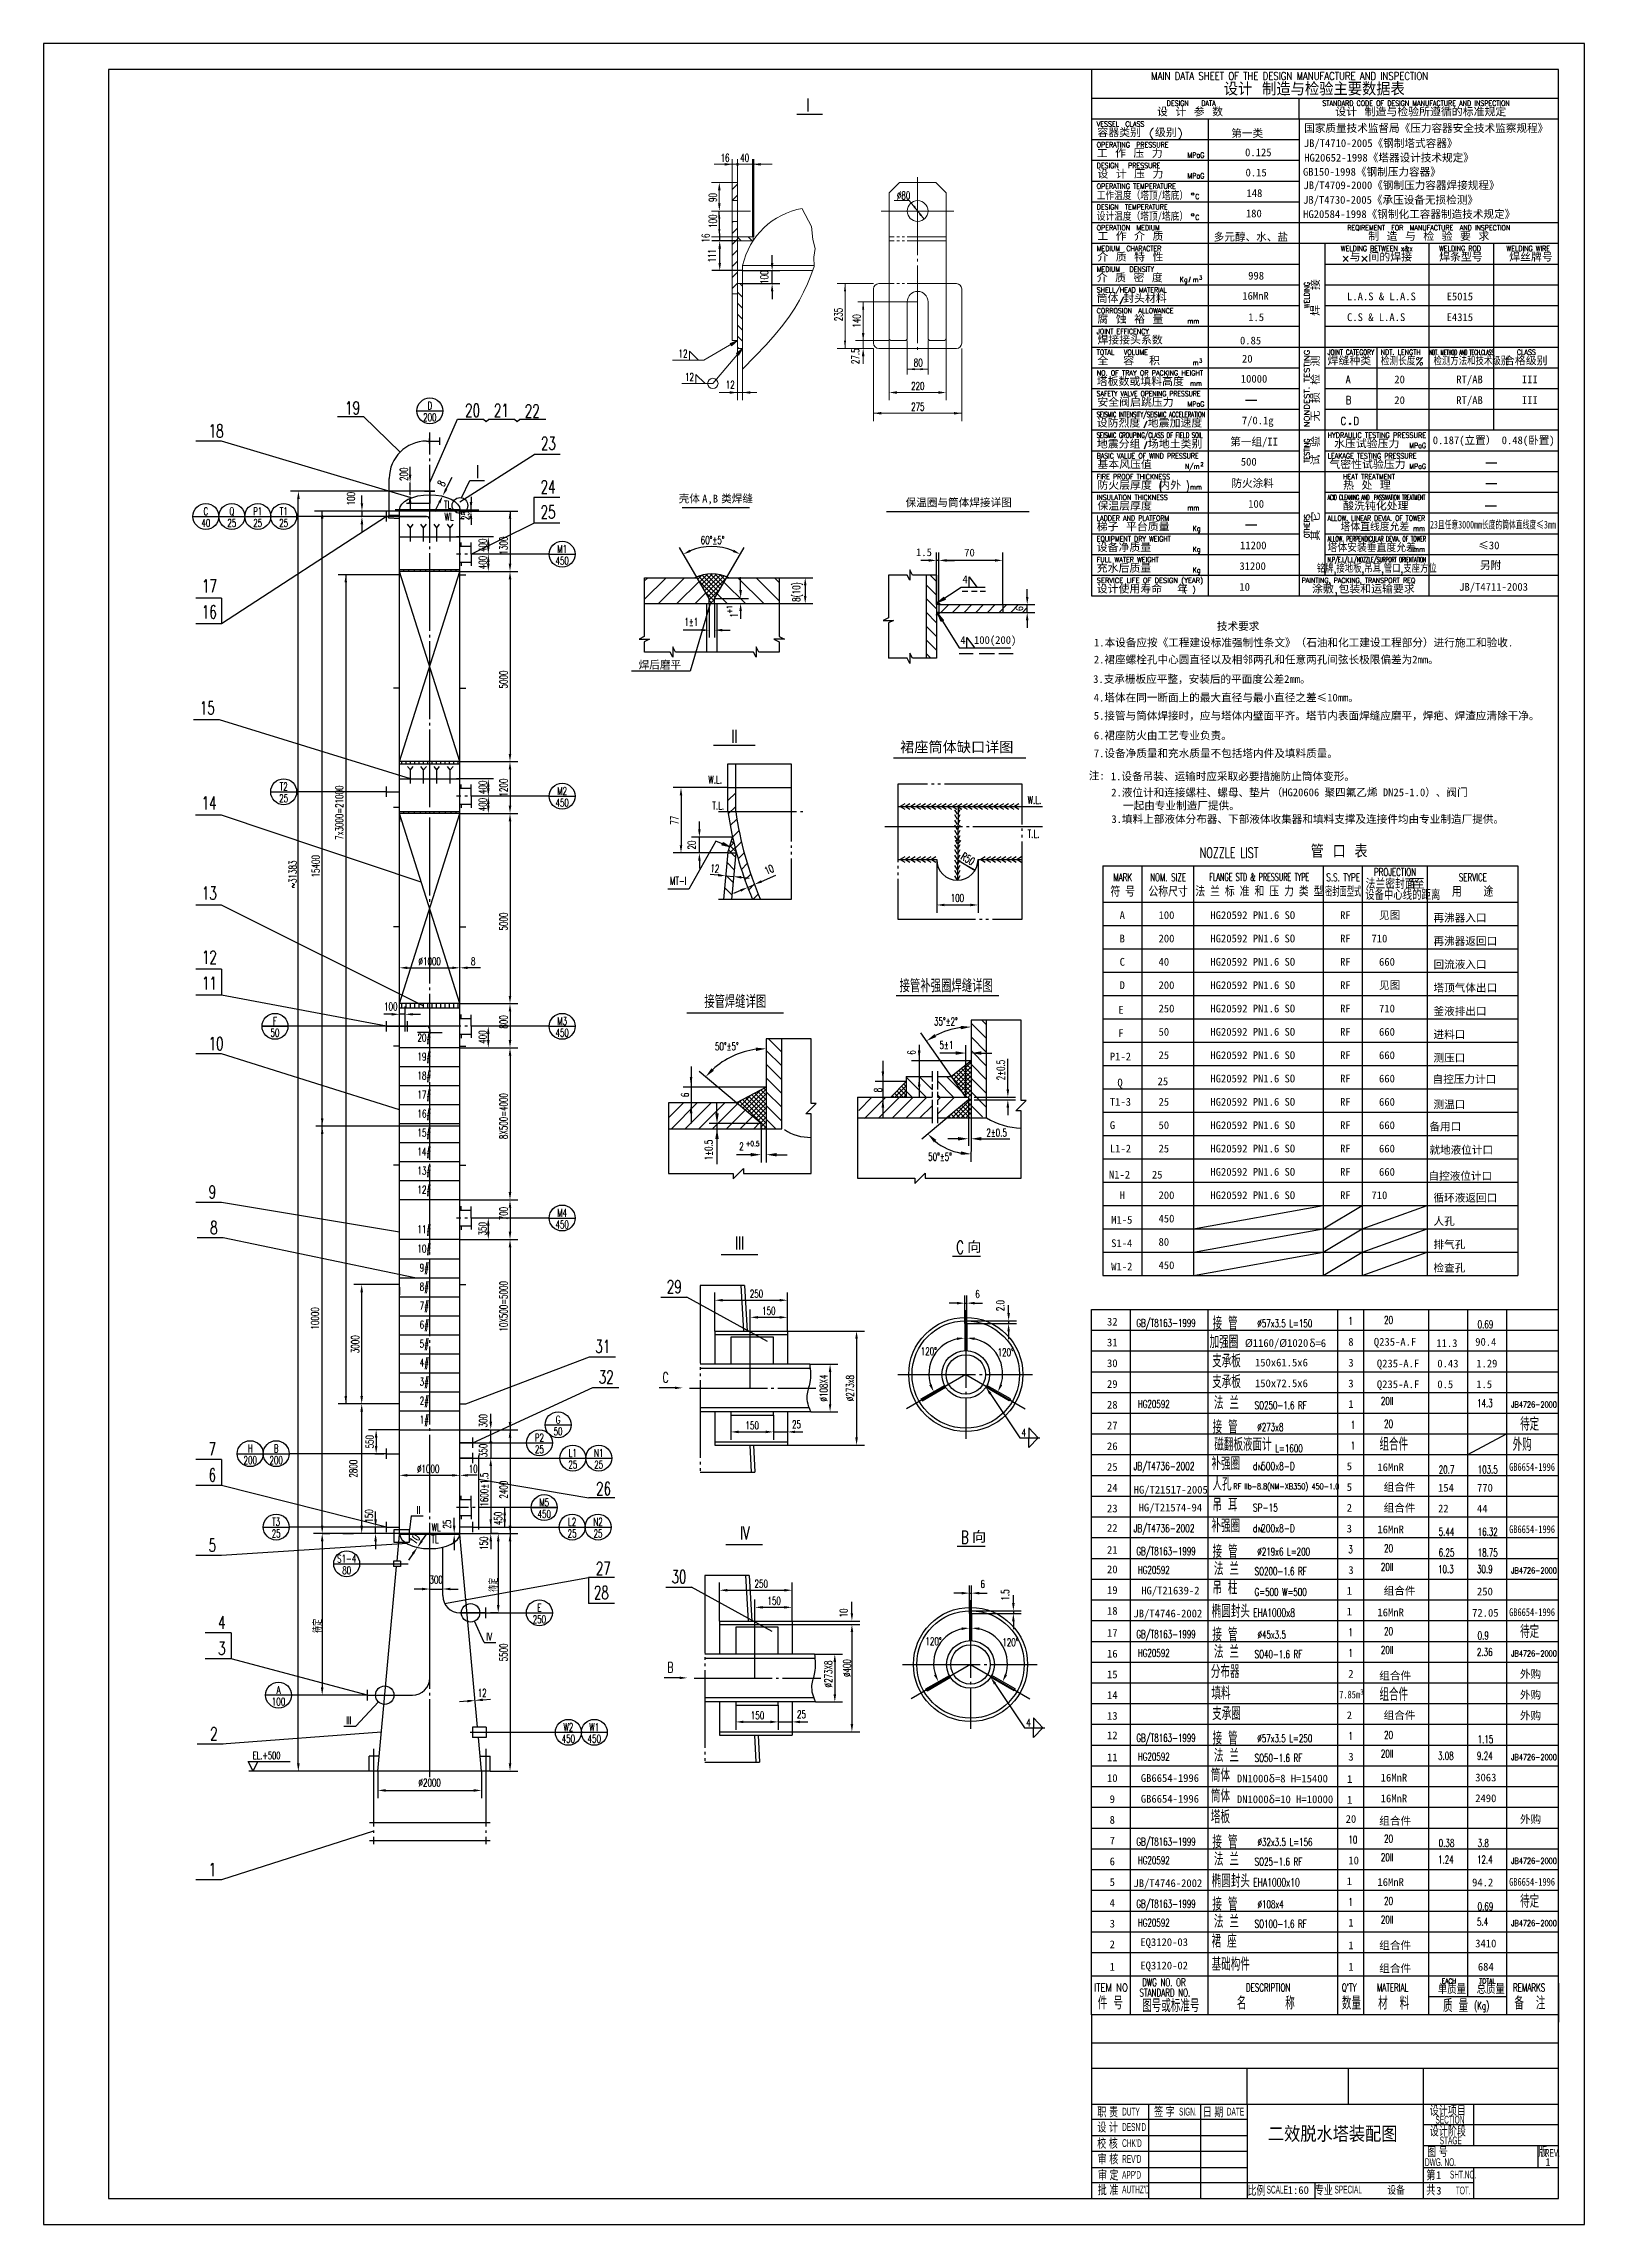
# Model space of a CAD drawing. Header units: inches. Extents: x 13 to 607, y 5 to 846.
import ezdxf
from ezdxf.enums import TextEntityAlignment as Align

# ---------------------------------------------------------------- set-up
doc = ezdxf.new("R2010")
doc.units = ezdxf.units.IN
doc.header["$MEASUREMENT"] = 0
for name, pattern in [('CENTER', [34, 30, -1.5, 1, -1.5]), ('DASHED', [5, 4, -1]), ('PHANTOM', [36.5, 30, -1.5, 1, -1.5, 1, -1.5]), ('PHANTOM1', [20, 15, -1, 1, -1, 1, -1])]:
    doc.linetypes.add(name, pattern=pattern)
for name, color, linetype in [('1', 7, 'Continuous'), ('2', 1, 'CENTER'), ('3', 6, 'Continuous'), ('4', 3, 'DASHED'), ('5', 2, 'PHANTOM'), ('6', 6, 'Continuous'), ('8', 2, 'PHANTOM1')]:
    doc.layers.add(name, color=color, linetype=linetype)
doc.layers.add('设备文字', color=2, linetype='Continuous', lineweight=13)
doc.styles.add('HZ2', font='complex_.ttf', dxfattribs={"width": 0.67, "height": 2})
doc.styles.add('HZ22', font='COMPLEX', dxfattribs={"width": 0.8, "height": 2})
doc.styles.add('HZ23', font='complex', dxfattribs={"width": 0.8, "height": 3})
doc.styles.add('HZ3', font='complex.shx', dxfattribs={"width": 0.67, "height": 3, "bigfont": 'hztxt.shx'})
doc.styles.add('HZ4', font='complex', dxfattribs={"width": 0.67, "height": 4, "bigfont": 'hztxt'})
doc.styles.add('HZ5', font='complex', dxfattribs={"width": 0.67, "height": 5, "bigfont": 'hztxt'})
doc.styles.add('SEDIN', font='sedin1.shx', dxfattribs={"width": 0.67, "bigfont": 'sedin.shx'})
doc.styles.add('ST3', font='SimSun.ttf', dxfattribs={"height": 3})
doc.styles.add('ST4', font='SimSun.ttf', dxfattribs={"height": 4})
doc.styles.get("Standard").update_dxf_attribs({"font": 'SimSun.ttf'})
doc.styles.add('SZ2', font='complex', dxfattribs={"width": 0.67, "height": 2})
doc.styles.add('SZ3', font='complex', dxfattribs={"width": 0.67, "height": 3, "bigfont": 'hztxt'})
doc.styles.add('SZ5', font='complex', dxfattribs={"width": 0.67, "height": 5})
doc.dimstyles.get("Standard").update_dxf_attribs({"dimtxt": 0.18, "dimasz": 0.18, "dimexe": 0.18, "dimexo": 0.0625, "dimgap": 0.09, "dimtad": 0, "dimtih": 1, "dimtoh": 1, "dimdec": 4, "dimzin": 0, "dimdsep": 46, "dimtxsty": 'Standard', "dimcen": 0.09, "dimadec": 0, "dimazin": 0, "dimtfac": 1, "dimtdec": 4, "dimtofl": 0, "dimtmove": 0, "dimatfit": 3, "dimfxl": 0, "dimtolj": 1, "dimtzin": 0, "dimarcsym": 0})
pattern_1 = [(135, (3412.2194, 6188.5628), (-2.1213203, -2.1213203), [])]

msp = doc.modelspace()

# ---------------------------------------------------------------- texts
at = {"layer": '1', "color": 7, "style": 'SEDIN', "width": 0.67}
for s, p in [('签 字', (445.339, 48.316)), ('设计项目', (554.609, 48.773)), ('设 计', (423.471, 42.339)), ('职 责', (423.493, 48.211)), ('日 期', (464.108, 48.181)), ('设计阶段', (554.609, 40.88)), ('校 核', (423.42, 36.112)), ('审 核', (423.573, 30.08)), ('审 定', (423.683, 23.922)), ('批 准', (423.649, 18.155)), ('比例', (480.837, 17.948)), ('专业', (506.822, 18.102))]:
    msp.add_text(s, height=4, dxfattribs=at).set_placement(p, align=Align.MIDDLE)
at = {"layer": '1', "color": 7, "style": 'SEDIN', "width": 0.5}
for s, p in [('DUTY', (429.033, 46.713)), ("DESN'D", (429.033, 40.785)), ('SIGN.', (450.991, 46.713)), ('DATE', (469.397, 46.713)), ("CHK'D", (429.033, 34.574)), ('STAGE', (551.488, 35.6)), ('REV.', (591.997, 30.807)), ("APP'D", (429.033, 22.343)), ("REV'D", (429.033, 28.458)), ('SHT.NO.', (555.441, 22.441)), ("AUTHZ'D", (429.033, 16.705)), ('SCALE', (484.754, 16.633)), ('SPECIAL', (510.914, 16.675)), ('TOT.', (557.704, 16.305))]:
    msp.add_text(s, height=3, dxfattribs=at).set_placement(p)
at = {"layer": '2', "color": 7, "style": 'SEDIN'}
for s, height, width, p in [('SECTION', 3, 0.5, (549.857, 43.601)), ('图 号', 4, 0.67, (546.632, 30.703)), ('版', 4, 0.67, (589.542, 30.703)), ('DWG. NO.', 3, 0.5, (545.793, 27.241)), ('第', 4, 0.67, (546.326, 21.686)), ('共', 4, 0.67, (546.326, 15.879))]:
    msp.add_text(s, height=height, dxfattribs=dict(at, width=width)).set_placement(p)
at = {"layer": '3'}
for s, height, style, width, p in [('MAIN DATA SHEET OF THE DESIGN MANUFACTURE AND INSPECTION', 3, 'HZ23', 0.8, (440.254, 831.736)), ('I', 5, 'SZ5', 0.67, (307.264, 819.62)), ('设计 制造与检验主要数据表', 5, 'HZ5', 1.1, (468.254, 825.736)), ('设 计 参 数', 3, 'HZ3', 1.4, (442.506, 817.736)), ('DESIGN    DATA', 2, 'HZ22', 0.8, (446.254, 821.736)), ('STANDARD CODE OF DESIGN MANUFACTURE AND INSPECTION', 2, 'HZ22', 0.8, (506.254, 821.736)), ('设计 制造与检验所遵循的标准规定', 3, 'HZ3', 1.4, (511.254, 817.736)), ('VESSEL  CLASS', 2, 'HZ22', 0.8, (419.254, 813.736)), ('OPERATING  PRESSURE', 2, 'HZ22', 0.8, (419.254, 805.736)), ('容器类别 (级别)', 3, 'HZ3', 1.4, (419.506, 809.736)), ('DESIGN   PRESSURE', 2, 'HZ22', 0.8, (419.254, 797.736)), ('工 作 压 力', 3, 'HZ3', 1.4, (419.254, 801.736)), ('MPaG', 2, 'HZ22', 0.8, (454.254, 801.736)), ('OPERATING TEMPERATURE', 2, 'HZ22', 0.8, (419.254, 789.736)), ('设 计 压 力', 3, 'HZ3', 1.4, (419.506, 793.736)), ('MPaG', 2, 'HZ22', 0.8, (454.254, 793.736)), ('DESIGN  TEMPERATURE', 2, 'HZ22', 0.8, (419.254, 781.736)), ('工作温度（塔顶/塔底）', 3, 'ST3', 0.8, (419.254, 785.736)), ('C', 2, 'HZ22', 0.8, (457.254, 785.736)), ('设计温度（塔顶/塔底）', 3, 'ST3', 0.8, (419.254, 777.736)), ('OPERATION  MEDIUM', 2, 'HZ22', 0.8, (419.254, 773.736)), ('C', 2, 'HZ22', 0.8, (457.254, 777.736)), ('MEDIUM  CHARACTER', 2, 'HZ22', 0.8, (419.254, 765.736)), ('工 作 介 质', 3, 'HZ3', 1.4, (419.506, 769.736)), ('WELDING ROD', 2, 'HZ22', 0.8, (551.254, 765.736)), ('WELDING WIRE', 2, 'HZ22', 0.8, (577.254, 765.736)), ('介 质 密 度', 3, 'HZ3', 1.4, (419.254, 753.736)), ('MEDIUM   DENSITY', 2, 'HZ22', 0.8, (419.254, 757.736)), ('介 质 特 性', 3, 'HZ3', 1.4, (419.506, 761.736)), ('焊条型号', 3, 'HZ3', 1.4, (551.254, 761.736)), ('焊丝牌号', 3, 'HZ3', 1.4, (578.254, 761.736)), ('筒体.封头材料', 3, 'HZ3', 1.4, (419.254, 745.736)), ('SHELL/HEAD MATERIAL', 2, 'HZ22', 0.8, (419.254, 749.736)), ('Kg', 2, 'HZ22', 0.8, (451.254, 753.736)), ('m', 2, 'HZ22', 0.8, (456.254, 753.736)), ('3', 1.5, 'HZ22', 0.8, (458.754, 754.736)), ('CORROSION  ALLOWANCE', 2, 'HZ22', 0.8, (419.254, 741.736)), ('腐 蚀 裕 量', 3, 'HZ3', 1.4, (419.506, 737.736)), ('JOINT EFFICENCY', 2, 'HZ22', 0.8, (419.254, 733.736)), ('焊接接头系数', 3, 'HZ3', 1.4, (419.506, 729.736)), ('mm', 2, 'HZ22', 0.8, (454.254, 737.736)), ('TOTAL   VOLUME', 2, 'HZ22', 0.8, (419.254, 725.736)), ('全  容  积', 3, 'HZ3', 1.4, (419.506, 721.736)), ('3', 1.5, 'HZ22', 0.8, (458.754, 722.736)), ('焊缝种类', 3, 'HZ3', 1.4, (508.254, 721.736)), ('NDT. LENGTH', 2, 'HZ22', 0.8, (528.754, 725.736)), ('NDT. METHOD AND TECH.CLASS', 2, 'HZ22', 0.49, (547.475, 725.677)), ('检测方法和技术级别', 3, 'HZ3', 0.8, (549.084, 721.736)), ('合格级别', 3, 'HZ3', 1.4, (576.254, 721.736)), ('CLASS', 2, 'HZ22', 0.8, (581.254, 725.736)), ('塔板数或填料高度', 3, 'HZ3', 1.4, (419.254, 713.736)), ('mm', 2, 'HZ22', 0.8, (455.254, 713.736)), ('m', 2, 'HZ22', 0.8, (456.254, 721.736)), ('A', 3, 'HZ23', 0.8, (515.254, 714.736)), ('19', 5, 'SZ5', 0.67, (129.473, 702.748)), ('20', 5, 'SZ5', 0.67, (175.755, 701.782)), ('21', 5, 'SZ5', 0.67, (186.838, 701.782)), ('22', 5, 'SZ5', 0.67, (198.753, 701.506)), ('SAFETY VALVE OPENING PRESSURE', 2, 'HZ22', 0.7, (419.254, 709.736)), ('安全阀启跳压力', 3, 'HZ3', 1.4, (419.506, 705.736)), ('MPaG', 2, 'HZ22', 0.8, (454.254, 705.736)), ('B', 3, 'HZ23', 0.8, (515.254, 706.736)), ('18', 5, 'SZ5', 0.67, (76.872, 693.872)), ('SEISMIC INTENSITY/SEISMIC ACCELERATION', 2, 'HZ22', 0.6, (419.254, 701.736)), ('设防烈度 地震加速度', 3, 'HZ3', 1.4, (419.254, 697.736)), ('C', 3, 'HZ23', 0.8, (513.254, 698.736)), ('D', 3, 'HZ23', 0.8, (518.254, 698.736)), ('23', 5, 'SZ5', 0.67, (204.966, 689.072)), ('SEISMIC GROUPING/CLASS OF FIELD SOIL', 2, 'HZ22', 0.6, (419.254, 693.736)), ('地震分组 场地土类别', 3, 'HZ3', 1.4, (419.311, 689.632)), ('水压试验压力', 3, 'HZ3', 1.4, (510.754, 689.736)), ('MPaG', 2, 'HZ22', 0.8, (539.754, 689.736)), ('BASIC VALUE OF WIND PRESSURE', 2, 'HZ22', 0.75, (419.254, 685.736)), ('基本风压值', 3, 'HZ3', 1.4, (419.506, 681.736)), ('N/m', 2, 'HZ22', 0.8, (453.254, 681.736)), ('2', 1.5, 'HZ22', 0.8, (459.254, 682.736)), ('LEAKAGE TESTING PRESSURE', 2, 'HZ22', 0.8, (508.254, 685.736)), ('气密性试验压力', 3, 'HZ3', 1.4, (508.933, 681.736)), ('MPaG', 2, 'HZ22', 0.8, (539.754, 681.736)), ('24', 5, 'SZ5', 0.67, (204.87, 672.29)), ('FIRE PROOF THICKNESS', 2, 'HZ22', 0.8, (419.254, 677.736)), ('防火层厚度 内外 ', 3, 'HZ3', 1.4, (419.506, 673.736)), ('(', 3, 'HZ3', 0.7, (443.254, 673.736)), (')', 3, 'HZ3', 0.7, (453.741, 673.736)), ('mm', 2, 'HZ22', 0.8, (455.254, 673.736)), ('HEAT TREATMENT', 2, 'HZ22', 0.8, (514.254, 677.736)), ('热 处 理', 3, 'HZ3', 1.4, (514.254, 673.736)), ('25', 5, 'SZ5', 0.67, (204.87, 662.582)), ('INSULATION THICKNESS', 2, 'HZ22', 0.8, (419.254, 669.736)), ('保温层厚度', 3, 'HZ3', 1.4, (419.506, 665.736)), ('mm', 2, 'HZ22', 0.8, (454.254, 665.736)), ('ACID CLEANING AND', 2, 'HZ22', 0.5, (508.254, 669.736)), ('酸洗钝化处理', 3, 'HZ3', 1.4, (514.254, 665.736)), (' PASSIVATION TREATMENT', 2, 'HZ22', 0.5, (525.254, 669.736)), ('梯子 平台质量', 3, 'HZ3', 1.4, (419.254, 657.736)), ('LADDER AND PLATFORM', 2, 'HZ22', 0.8, (419.254, 661.736)), ('Kg', 2, 'HZ22', 0.8, (456.254, 657.736)), ('ALLOW. LINEAR DEVIA. OF TOWER', 2, 'HZ22', 0.7, (508.254, 661.736)), ('塔体直线度允差', 3, 'HZ3', 1.2, (513.254, 657.736)), ('mm', 2, 'HZ22', 0.8, (541.254, 657.736)), ('60%%D%%p5%%d', 3, 'SZ3', 0.67, (266.593, 652.763)), ('EQUIPMENT DRY WEIGHT', 2, 'HZ22', 0.8, (419.254, 653.736)), ('FULL WATER WEIGHT', 2, 'HZ22', 0.8, (419.254, 645.736)), ('设备净质量', 3, 'HZ3', 1.4, (419.254, 649.736)), ('Kg', 2, 'HZ22', 0.8, (456.254, 649.736)), ('ALLOW. PERPENDICULAR DEVIA. OF TOWER', 2, 'HZ22', 0.55, (508.254, 653.736)), ('塔体安装垂直度允差', 3, 'HZ3', 1.2, (508.254, 649.736)), ('mm', 2, 'HZ22', 0.8, (541.254, 649.736)), ('充水后质量', 3, 'HZ3', 1.4, (419.254, 641.736)), ('Kg', 2, 'HZ22', 0.8, (456.254, 641.736)), ('PAINTING, PACKING, TRANSPORT REQ', 2, 'HZ22', 0.8, (498.254, 637.736)), ('17', 5, 'SZ5', 0.67, (74.294, 634.08)), ('设计使用寿命  年', 3, 'HZ3', 1.4, (419.254, 633.736)), ('(  )', 2, 'HZ22', 0.8, (452.754, 634.236)), ('涂敷,包装和运输要求', 3, 'HZ3', 1.4, (502.254, 633.736)), ('16', 5, 'SZ5', 0.67, (74.269, 624.087)), ('1%%p1', 3, 'HZ3', 0.67, (260.283, 621.229)), ('15', 5, 'SZ5', 0.67, (73.487, 587.066)), ('14', 5, 'SZ5', 0.67, (74.164, 550.369)), ('NOZZLE LIST', 4, 'HZ4', 0.67, (458.984, 531.696)), ('13', 5, 'SZ5', 0.67, (74.269, 515.623)), ('12', 5, 'SZ5', 0.67, (74.294, 490.902)), ('11', 5, 'SZ5', 0.67, (74.294, 480.902)), ('10', 5, 'SZ5', 0.67, (76.872, 457.602)), ('35%%d%%P2%%d', 3, 'HZ3', 0.67, (356.542, 467.131)), ('50%%d%%p5%%d', 3, 'HZ3', 0.67, (272.074, 457.531)), ('5%%P1', 3, 'HZ3', 0.67, (358.637, 458.083)), ('2', 3, 'HZ3', 0.67, (281.447, 418.95)), ('+0.5', 2, 'SZ2', 0.67, (283.911, 420.526)), ('2%%P0.5', 3, 'HZ3', 0.67, (376.707, 424.241)), ('50%%d%%P5%%d', 3, 'HZ3', 0.67, (354.279, 414.951)), ('9', 5, 'SZ5', 0.67, (76.872, 400.382)), ('8', 5, 'SZ5', 0.67, (77.45, 386.653)), ('III', 5, 'SZ5', 0.67, (279.855, 380.705)), ('29', 5, 'SZ5', 0.67, (253.499, 363.84)), ('GB/T8163-1999', 3, 'SZ3', 0.67, (434.524, 350.856)), ('接 管', 5, 'HZ5', 0.67, (463.913, 349.755)), ('%%C57x3.5 L=150', 3, 'SZ3', 0.67, (481.165, 350.689)), ('20', 3, 'SZ3', 0.67, (530.038, 351.977)), ('0.69', 3, 'SZ3', 0.67, (566.11, 350.333)), ('31', 5, 'SZ5', 0.67, (225.948, 340.812)), ('加强圈  ', 5, 'HZ5', 0.67, (462.767, 342.581)), ('支承板', 5, 'HZ5', 0.67, (463.754, 335.214)), ('32', 5, 'SZ5', 0.67, (227.266, 329.029)), ('支承板', 5, 'HZ5', 0.67, (463.754, 327.214)), ('HG20592', 3, 'SZ3', 0.67, (435.084, 319.597)), ('法 兰', 5, 'HZ5', 0.67, (464.436, 319.062)), ('SO250-1.6 RF ', 3, 'SZ3', 0.67, (480.132, 319.137)), ('20II', 3, 'SZ3', 0.67, (528.799, 320.779)), ('14.3', 3, 'SZ3', 0.67, (565.845, 319.935)), ('JB4726-2000', 2.25, 'SZ3', 0.67, (579.041, 319.783)), ('接 管', 5, 'HZ5', 0.67, (463.913, 309.755)), ('%%C273x8', 3, 'SZ3', 0.67, (481.165, 310.689)), ('1', 3, 'SZ3', 0.67, (517.205, 311.561)), ('20', 3, 'SZ3', 0.67, (530.038, 311.977)), ('7', 5, 'SZ5', 0.67, (76.872, 301.22)), ('磁翻板液面计', 5, 'HZ5', 0.7, (464.607, 303.022)), ('L=1600', 3, 'SZ3', 0.67, (488.087, 302.473)), ('1', 3, 'SZ3', 0.67, (517.205, 303.561)), ('外购', 5, 'HZ5', 0.7, (579.607, 303.022)), ('6', 5, 'SZ5', 0.67, (76.872, 291.22)), ('N', 2, 'SZ2', 0.67, (481.475, 295.658)), ('20.7', 3, 'SZ3', 0.67, (551.101, 294.333)), ('103.5', 3, 'SZ3', 0.67, (566.11, 294.333)), ('GB6654-1996', 3, 'ST3', 0.75, (578.249, 295.337)), ('26', 5, 'SZ5', 0.67, (226.252, 285.912)), ('人孔', 5, 'HZ5', 0.67, (463.856, 287.715)), ('II', 3, 'SZ3', 0.67, (157.087, 278.724)), ('吊 耳', 5, 'HZ5', 0.67, (463.856, 279.715)), ('5', 5, 'SZ5', 0.67, (76.872, 264.174)), ('IV', 5, 'SZ5', 0.67, (281.678, 268.869)), ('N', 2, 'SZ2', 0.67, (481.475, 271.658)), ('5.44', 3, 'SZ3', 0.67, (551.101, 270.333)), ('16.32', 3, 'SZ3', 0.67, (566.11, 270.333)), ('GB6654-1996', 3, 'ST3', 0.75, (578.249, 271.337)), ('GB/T8163-1999', 3, 'SZ3', 0.67, (434.524, 262.856)), ('接 管', 5, 'HZ5', 0.67, (463.913, 261.755)), ('%%C219x6 L=200', 3, 'SZ3', 0.67, (481.165, 262.689)), ('20', 3, 'SZ3', 0.67, (530.038, 263.977)), ('6.25', 3, 'SZ3', 0.67, (551.101, 262.333)), ('18.75', 3, 'SZ3', 0.67, (566.11, 262.333)), ('27', 5, 'SZ5', 0.67, (226.148, 255.215)), ('30', 5, 'SZ5', 0.67, (255.322, 252.003)), ('250', 3, 'SZ3', 0.67, (287.322, 250.29)), ('6', 3, 'SZ3', 0.67, (374.446, 250.175)), ('HG20592', 3, 'SZ3', 0.67, (435.084, 255.597)), ('吊 柱 ', 5, 'HZ5', 0.67, (463.856, 247.715)), ('法 兰', 5, 'HZ5', 0.67, (464.436, 255.062)), ('SO200-1.6 RF ', 3, 'SZ3', 0.67, (480.132, 255.137)), ('20II', 3, 'SZ3', 0.67, (528.799, 256.779)), ('10.3', 3, 'SZ3', 0.67, (550.836, 255.935)), ('30.9', 3, 'SZ3', 0.67, (565.845, 255.935)), ('JB4726-2000', 2.25, 'SZ3', 0.67, (579.041, 255.783)), ('28', 5, 'SZ5', 0.67, (225.402, 245.909)), ('150', 3, 'SZ3', 0.67, (292.311, 243.701)), ('椭圆封头 ', 5, 'HZ5', 0.67, (463.588, 238.686)), ('G=500 W=500', 3, 'SZ3', 0.67, (480.132, 247.137)), ('4', 5, 'SZ5', 0.67, (80.524, 234.347)), (' EHA1000x8', 3.1875, 'HZ5', 0.67, (478.109, 239.041)), ('GB6654-1996', 3, 'ST3', 0.75, (578.249, 239.337)), ('3', 5, 'SZ5', 0.67, (80.524, 224.347)), ('IV', 3, 'SZ3', 0.67, (183.887, 229.904)), ('GB/T8163-1999', 3, 'SZ3', 0.67, (434.524, 230.856)), ('接 管', 5, 'HZ5', 0.67, (463.837, 229.755)), ('法 兰', 5, 'HZ5', 0.67, (464.436, 223.062)), ('%%C45x3.5 ', 3, 'SZ3', 0.67, (481.255, 230.676)), ('20II', 3, 'SZ3', 0.67, (528.799, 224.779)), ('20', 3, 'SZ3', 0.67, (530.038, 231.977)), ('0.9', 3, 'SZ3', 0.67, (566.11, 230.333)), ('HG20592', 3, 'SZ3', 0.67, (435.084, 223.597)), ('分布器', 5, 'HZ5', 0.67, (463.254, 215.433)), ('SO40-1.6 RF ', 3, 'SZ3', 0.67, (480.132, 223.137)), ('2.36', 3, 'SZ3', 0.67, (565.845, 223.935)), ('JB4726-2000', 2.25, 'SZ3', 0.67, (579.041, 223.783)), ('填料', 5, 'HZ5', 0.67, (463.48, 207.081)), ('150', 3, 'SZ3', 0.67, (285.91, 199.51)), ('25', 3, 'SZ3', 0.67, (303.696, 199.901)), ('支承圈', 5, 'HZ5', 0.67, (463.754, 199.214)), ('2', 5, 'SZ5', 0.67, (77.458, 191.453)), ('III', 3, 'SZ3', 0.67, (129.893, 197.608)), ('GB/T8163-1999', 3, 'SZ3', 0.67, (434.524, 190.856)), ('接 管', 5, 'HZ5', 0.67, (463.913, 189.755)), ('%%C57x3.5 L=250', 3, 'SZ3', 0.67, (481.165, 190.689)), ('20', 3, 'SZ3', 0.67, (530.038, 191.977)), ('EL.+500', 2.8126, 'HZ3', 0.67, (93.902, 184.184)), ('HG20592', 3, 'SZ3', 0.67, (435.084, 183.597)), ('法 兰', 5, 'HZ5', 0.67, (464.436, 183.062)), ('SO50-1.6 RF ', 3, 'SZ3', 0.67, (480.132, 183.137)), ('20II', 3, 'SZ3', 0.67, (528.799, 184.779)), ('3.08', 3, 'SZ3', 0.67, (550.836, 183.935)), ('9.24', 3, 'SZ3', 0.67, (565.845, 183.935)), ('1.15', 3, 'SZ3', 0.67, (566.11, 190.333)), ('JB4726-2000', 2.25, 'SZ3', 0.67, (579.041, 183.783)), ('筒体', 5, 'HZ5', 0.67, (463.254, 175.433)), ('筒体', 5, 'HZ5', 0.67, (463.254, 167.433)), ('塔板', 5, 'HZ5', 0.67, (463.254, 159.433)), ('GB/T8163-1999', 3, 'SZ3', 0.67, (434.524, 150.856)), ('接 管', 5, 'HZ5', 0.67, (463.837, 149.755)), ('%%C32x3.5 L=156', 3, 'SZ3', 0.67, (481.255, 150.676)), ('20', 3, 'SZ3', 0.67, (530.038, 151.977)), ('0.38', 3, 'SZ3', 0.67, (551.101, 150.333)), ('3.8', 3, 'SZ3', 0.67, (566.11, 150.333)), ('1', 5, 'SZ5', 0.67, (76.872, 139.083)), ('HG20592', 3, 'SZ3', 0.67, (435.084, 143.597)), ('法 兰', 5, 'HZ5', 0.67, (464.436, 143.062)), ('SO25-1.6 RF ', 3, 'SZ3', 0.67, (480.132, 143.137)), ('20II', 3, 'SZ3', 0.67, (528.799, 144.779)), ('1.24', 3, 'SZ3', 0.67, (550.836, 143.935)), ('12.4', 3, 'SZ3', 0.67, (565.845, 143.935)), ('JB4726-2000', 2.25, 'SZ3', 0.67, (579.041, 143.783)), ('椭圆封头 ', 5, 'HZ5', 0.67, (463.588, 134.686)), (' EHA1000x10', 3.1875, 'HZ5', 0.67, (478.109, 135.041)), ('GB6654-1996', 3, 'ST3', 0.75, (578.249, 135.337)), ('GB/T8163-1999', 3, 'SZ3', 0.67, (434.524, 126.856)), ('接 管', 5, 'HZ5', 0.67, (463.837, 125.755)), ('%%C108x4', 3, 'SZ3', 0.67, (481.255, 126.676)), ('20', 3, 'SZ3', 0.67, (530.038, 127.977)), ('0.69', 3, 'SZ3', 0.67, (566.11, 125.835)), ('HG20592', 3, 'SZ3', 0.67, (435.084, 119.597)), ('法 兰', 5, 'HZ5', 0.67, (464.436, 119.062)), ('SO100-1.6 RF ', 3, 'SZ3', 0.67, (480.132, 119.137)), ('20II', 3, 'SZ3', 0.67, (528.799, 120.779)), ('5.4', 3, 'SZ3', 0.67, (565.845, 119.935)), ('JB4726-2000', 2.25, 'SZ3', 0.67, (579.041, 119.783)), ('裙 座', 5, 'HZ5', 0.67, (463.545, 111.462)), ('基础构件', 5, 'HZ5', 0.67, (463.545, 102.581)), ('STANDARD NO.', 3, 'SZ3', 0.67, (435.754, 92.581)), ('DWG NO. OR', 3, 'SZ3', 0.67, (436.754, 96.581)), ('名      称', 5, 'HZ5', 0.67, (473.254, 87.581)), ('DESCRIPTION', 3, 'SZ3', 0.67, (476.754, 94.581)), ('数量', 5, 'HZ5', 0.67, (513.754, 87.581)), ("Q'TY", 3, 'SZ3', 0.67, (513.754, 94.581)), ('MATERIAL', 3, 'SZ3', 0.67, (527.254, 94.581)), ('材  料', 5, 'HZ5', 0.67, (527.754, 87.581)), ('单质量', 4, 'HZ5', 0.67, (550.754, 93.581)), ('EACH', 2, 'SZ2', 0.67, (552.254, 97.581)), ('总质量', 4, 'HZ5', 0.67, (565.754, 93.581)), ('TOTAL', 2, 'SZ2', 0.67, (566.754, 97.581)), ('REMARKS', 3, 'SZ3', 0.67, (579.754, 94.581)), ('备  注', 5, 'HZ5', 0.67, (580.254, 87.581)), ('图号或标准号', 5, 'HZ5', 0.67, (436.754, 86.581)), ('质 量', 5, 'HZ5', 0.67, (552.754, 86.581)), ('(Kg)', 3, 'SZ3', 0.67, (564.754, 87.581))]:
    msp.add_text(s, height=height, dxfattribs=dict(at, style=style, width=width)).set_placement(p)
for s, height, style, p in [('第一类', 3, 'ST3', (471.144, 809.703)), ('JB/T4710-2005《钢制塔式容器》', 3, 'ST3', (499.091, 805.846)), ('国家质量技术监督局《压力容器安全技术监察规程》', 3, 'ST3', (499.216, 811.652)), ('0.125', 3, 'ST3', (476.452, 802.313)), ('HG20652-1998《塔器设计技术规定》', 3, 'ST3', (499.244, 800.248)), ('0.15', 3, 'ST3', (476.631, 794.523)), ('GB150-1998《钢制压力容器》', 3, 'ST3', (498.773, 794.801)), ('JB/T4709-2000《钢制压力容器焊接规程》', 3, 'ST3', (498.949, 789.613)), ('148', 3, 'ST3', (476.988, 786.57)), ('JB/T4730-2005《承压设备无损检测》', 3, 'ST3', (498.809, 783.969)), ('180', 3, 'ST3', (476.763, 778.736)), ('HG20584-1998《钢制化工容器制造技术规定》', 3, 'ST3', (498.832, 778.491)), ('多元醇、水、盐', 3, 'ST3', (464.354, 769.703)), ('16MnR', 3, 'ST3', (475.359, 746.956)), ('L.A.S & L.A.S', 3, 'ST3', (515.754, 746.736)), ('E5015', 3, 'ST3', (554.146, 746.736)), ('1.5', 3, 'ST3', (477.642, 738.736)), ('C.S & L.A.S', 3, 'ST3', (515.754, 738.736)), ('E4315', 3, 'ST3', (554.146, 738.736)), ('0.85 ', 3, 'ST3', (474.484, 729.736)), ('20', 3, 'ST3', (475.254, 722.736)), ('10000', 3, 'ST3', (474.803, 714.994)), ('20', 3, 'ST3', (533.979, 714.736)), ('RT/AB', 3, 'ST3', (557.901, 714.736)), ('III ', 3, 'ST3', (583.15, 714.736)), ('20', 3, 'ST3', (533.979, 706.736)), ('RT/AB', 3, 'ST3', (557.901, 706.736)), ('III', 3, 'ST3', (583.15, 706.736)), ('7/0.1g', 3, 'ST3', (475.208, 698.902)), ('第一组/II', 3, 'ST3', (470.716, 690.736)), ('0.187(立置） 0.48(卧置)', 3, 'ST3', (548.803, 691.277)), ('500', 3, 'ST3', (474.803, 682.994)), ('防火涂料 ', 3, 'ST3', (471.174, 674.736)), ('A,B', 3, 'ST3', (267.13, 668.749)), ('100', 3, 'ST3', (477.642, 666.736)), ('11200', 3, 'ST3', (474.511, 650.736)), ('31200', 3, 'ST3', (474.254, 642.736)), ('另附', 3, 'ST3', (567.007, 643.081)), ('10', 3, 'ST3', (474.254, 634.736)), ('技术要求', 3, 'ST3', (465.6, 619.565)), ('1.本设备应按《工程建设标准强制性条文》（石油和化工建设工程部分）进行施工和验收.', 3, 'ST3', (418.194, 613.253)), ('2.裙座螺栓孔中心圆直径以及相邻两孔和任意两孔间弦长极限偏差为2mm。', 3, 'ST3', (418.144, 606.698)), ('3.支承栅板应平整，安装后的平面度公差2mm。', 3, 'ST3', (417.868, 599.186)), ('4.塔体在同一断面上的最大直径与最小直径之差≤10mm。', 3, 'ST3', (418.1, 592.036)), ('5.接管与筒体焊接时，应与塔体内壁面平齐。塔节内表面焊缝应磨平，焊疤、焊渣应清除干净。 ', 3, 'ST3', (418.1, 585.036)), ('6.裙座防火由工艺专业负责。', 3, 'ST3', (418.144, 577.409)), ('裙座筒体缺口详图', 4, 'ST3', (343.477, 572.505)), ('7.设备净质量和充水质量不包括塔内件及填料质量。', 3, 'ST3', (418.144, 570.537)), ('注:', 3, 'ST3', (416.193, 561.929)), ('1.设备吊装、运输时应采取必要措施防止筒体变形。', 3, 'ST3', (424.693, 561.661)), ('（HG20606 聚四氟乙烯 DN25-1.0）、阀门', 3, 'ST3', (486.654, 555.491)), ('管 口 表', 5, 'HZ5', (501.768, 531.753)), ('A', 3, 'ST3', (428.083, 508.131)), ('100', 3, 'ST3', (443.083, 508.131)), ('HG20592 PN1.6 SO', 3, 'ST3', (463.083, 508.131)), ('RF', 3, 'ST3', (513.083, 508.131)), ('见图', 3, 'ST3', (528.083, 508.131)), ('再沸器入口', 3, 'ST3', (549.083, 507.131)), ('B ', 3, 'ST3', (428.083, 499.131)), ('200', 3, 'ST3', (443.083, 499.131)), ('HG20592 PN1.6 SO', 3, 'ST3', (463.083, 499.131)), ('RF', 3, 'ST3', (513.083, 499.131)), ('710', 3, 'ST3', (525.167, 499.131)), ('再沸器返回口', 3, 'ST3', (549.083, 498.131)), ('C', 3, 'ST3', (428.083, 490.131)), ('40', 3, 'ST3', (443.083, 490.131)), ('HG20592 PN1.6 SO', 3, 'ST3', (463.083, 490.131)), ('RF', 3, 'ST3', (513.083, 490.131)), ('660', 3, 'ST3', (528.083, 490.131)), ('回流液入口', 3, 'ST3', (549.083, 489.131)), ('D', 3, 'ST3', (428.083, 481.131)), ('200', 3, 'ST3', (443.083, 481.131)), ('HG20592 PN1.6 SO', 3, 'ST3', (463.083, 481.131)), ('RF', 3, 'ST3', (513.083, 481.131)), ('见图', 3, 'ST3', (528.083, 481.131)), ('塔顶气体出口', 3, 'ST3', (549.083, 480.131)), ('E', 3, 'ST3', (427.583, 471.631)), ('250', 3, 'ST3', (443.083, 472.131)), ('HG20592 PN1.6 SO', 3, 'ST3', (463.083, 472.131)), ('RF', 3, 'ST3', (513.083, 472.131)), ('710', 3, 'ST3', (528.083, 472.131)), ('釜液排出口', 3, 'ST3', (549.083, 471.131)), ('F', 3, 'ST3', (427.583, 462.631)), ('50', 3, 'ST3', (443.083, 463.131)), ('HG20592 PN1.6 SO', 3, 'ST3', (463.083, 463.131)), ('RF', 3, 'ST3', (513.083, 463.131)), ('660', 3, 'ST3', (528.083, 463.131)), ('进料口', 3, 'ST3', (549.083, 462.131)), ('P1-2', 3, 'ST3', (424.31, 453.631)), ('25', 3, 'ST3', (443.083, 454.131)), ('HG20592 PN1.6 SO', 3, 'ST3', (463.083, 454.131)), ('RF', 3, 'ST3', (513.083, 454.131)), ('660', 3, 'ST3', (528.083, 454.131)), ('测压口', 3, 'ST3', (549.083, 453.131)), ('Q', 3, 'ST3', (427.221, 443.561)), ('25', 3, 'ST3', (442.721, 444.061)), ('HG20592 PN1.6 SO', 3, 'ST3', (463.083, 445.131)), ('RF', 3, 'ST3', (513.083, 445.131)), ('660', 3, 'ST3', (528.083, 445.131)), ('自控压力计口', 3, 'ST3', (548.721, 444.888)), ('T1-3', 3, 'ST3', (424.31, 436.131)), ('25', 3, 'ST3', (443.083, 436.131)), ('HG20592 PN1.6 SO', 3, 'ST3', (463.083, 436.131)), ('RF', 3, 'ST3', (513.083, 436.131)), ('660', 3, 'ST3', (528.083, 436.131)), ('测温口', 3, 'ST3', (549.083, 435.131)), ('G', 3, 'ST3', (424.31, 427.131)), ('50', 3, 'ST3', (443.083, 427.131)), ('HG20592 PN1.6 SO', 3, 'ST3', (463.083, 427.131)), ('RF', 3, 'ST3', (513.083, 427.131)), ('660', 3, 'ST3', (528.083, 427.131)), ('备用口', 3, 'ST3', (547.508, 426.615)), ('L1-2', 3, 'ST3', (424.31, 418.131)), ('25', 3, 'ST3', (443.083, 418.131)), ('HG20592 PN1.6 SO', 3, 'ST3', (463.083, 418.131)), ('RF', 3, 'ST3', (513.083, 418.131)), ('660', 3, 'ST3', (528.083, 418.131)), ('就地液位计口', 3, 'ST3', (547.508, 417.615)), ('HG20592 PN1.6 SO', 3, 'ST3', (463.083, 409.131)), ('RF', 3, 'ST3', (513.083, 409.131)), ('660', 3, 'ST3', (528.083, 409.131)), ('N1-2', 3, 'ST3', (423.948, 408.061)), ('25', 3, 'ST3', (440.527, 408.061)), ('自控液位计口', 3, 'ST3', (547.146, 407.545)), ('H', 3, 'ST3', (428.083, 400.131)), ('200', 3, 'ST3', (443.083, 400.131)), ('HG20592 PN1.6 SO', 3, 'ST3', (463.083, 400.131)), ('RF', 3, 'ST3', (513.083, 400.131)), ('710', 3, 'ST3', (525.167, 400.131)), ('循环液返回口', 3, 'ST3', (549.083, 399.131)), ('M1-5', 3, 'ST3', (424.828, 390.631)), ('450', 3, 'ST3', (443.083, 391.131)), ('人孔', 3, 'ST3', (549.083, 390.131)), ('S1-4', 3, 'ST3', (424.828, 381.631)), ('80', 3, 'ST3', (443.083, 382.131)), ('排气孔', 3, 'ST3', (549.083, 381.131)), ('W1-2', 3, 'ST3', (424.828, 372.631)), ('450', 3, 'ST3', (443.083, 373.131)), ('检查孔', 3, 'ST3', (549.083, 372.131)), ('%%C1160/%%C1020', 3, 'ST3', (476.387, 343.132)), ('150x61.5x6', 3, 'ST3', (480.254, 335.603)), ('3', 3, 'ST3', (516.254, 335.526)), ('Q235-A.F', 3, 'ST3', (527.254, 335.237)), ('0.43', 3, 'ST3', (550.564, 335.225)), ('1.29', 3, 'ST3', (565.555, 335.225)), ('150x72.5x6', 3, 'ST3', (480.254, 327.603)), ('3', 3, 'ST3', (516.254, 327.526)), ('Q235-A.F', 3, 'ST3', (527.254, 327.237)), ('0.5', 3, 'ST3', (550.564, 327.225)), ('1.5', 3, 'ST3', (565.555, 327.225)), ('1', 3, 'ST3', (516.254, 319.581)), ('5', 3, 'ST3', (515.635, 295.581)), ('5', 3, 'ST3', (515.635, 287.581)), ('组合件', 3, 'ST3', (529.856, 287.576)), ('154', 3, 'ST3', (550.847, 287.307)), ('770', 3, 'ST3', (565.856, 287.307)), ('2', 3, 'ST3', (515.635, 279.581)), ('组合件', 3, 'ST3', (529.856, 279.576)), ('22', 3, 'ST3', (550.847, 279.307)), ('44', 3, 'ST3', (565.856, 279.307)), ('3', 3, 'ST3', (515.635, 271.581)), ('3', 3, 'ST3', (516.254, 255.581)), ('1', 3, 'ST3', (515.635, 247.581)), ('组合件', 3, 'ST3', (529.856, 247.576)), ('250', 3, 'ST3', (565.856, 247.307)), ('1', 3, 'ST3', (515.635, 239.581)), ('3', 2, 'ST3', (520.754, 209.081)), ('组合件', 3, 'ST3', (528.171, 214.852)), ('2', 3, 'ST3', (515.635, 199.581)), ('组合件', 3, 'ST3', (529.856, 199.576)), ('3', 3, 'ST3', (516.254, 183.581)), ('1', 3, 'ST3', (515.763, 174.988)), ('1', 3, 'ST3', (515.763, 166.988)), ('组合件', 3, 'ST3', (528.171, 158.852)), ('10', 3, 'ST3', (516.254, 143.581)), ('1', 3, 'ST3', (515.635, 135.581)), ('1', 3, 'ST3', (516.254, 119.581)), ('1', 3, 'ST3', (516.254, 110.86)), ('组合件', 3, 'ST3', (528.171, 110.852)), ('1', 3, 'ST3', (516.254, 102.581)), ('组合件', 3, 'ST3', (528.171, 101.971))]:
    msp.add_text(s, height=height, dxfattribs=dict(at, style=style)).set_placement(p)
at = {"layer": '3', "lineweight": 15, "style": 'SZ3', "width": 0.67}
for s, p in [('16', (274.25, 800.182)), ('40', (281.805, 800.182)), ('%%C80', (342.207, 785.682)), ('80', (348.707, 721.182)), ('12', (276.25, 712.682)), ('220', (347.707, 712.182)), ('275', (347.707, 704.182))]:
    msp.add_text(s, height=3, dxfattribs=at).set_placement(p)
for s, p in [('90', (272.75, 784.682)), ('100', (272.75, 774.682)), ('16', (269.986, 769.013)), ('235', (321.207, 738.682)), ('140', (328.207, 736.182))]:
    msp.add_text(s, height=3, rotation=90, dxfattribs=at).set_placement(p)
at = {"layer": '3'}
for s, height, style, width, p in [('REQIREMENT  FOR  MANUFACTURE  AND INSPECTION', 2, 'HZ22', 0.8, (547.254, 773.736)), ('WELDING BETWEEN x&x', 2, 'HZ22', 0.8, (527.254, 765.736)), ('制 造 与 检 验 要 求', 3, 'HZ3', 1.4, (547.254, 769.736)), ('x与x间的焊接', 3, 'HZ3', 1.4, (527.254, 761.736)), ('D', 3, 'SZ3', 0.67, (162.15, 704.609)), ('200', 3, 'SZ3', 0.67, (162.15, 700.109)), ('C', 3, 'SZ3', 0.67, (75.798, 663.89)), ('Q', 3, 'SZ3', 0.67, (85.798, 663.89)), ('P1', 3, 'SZ3', 0.67, (95.798, 663.89)), ('T1', 3, 'SZ3', 0.67, (105.798, 663.89)), ('TL', 3, 'SZ3', 0.67, (169.031, 666.418)), ('WL', 3, 'SZ3', 0.67, (169.554, 661.843)), ('40', 3, 'SZ3', 0.67, (75.798, 659.39)), ('25', 3, 'SZ3', 0.67, (85.798, 659.39)), ('25', 3, 'SZ3', 0.67, (95.798, 659.39)), ('25', 3, 'SZ3', 0.67, (105.798, 659.39)), ('450', 3, 'SZ3', 0.67, (213.158, 644.821)), ('M1', 3, 'SZ3', 0.67, (213.158, 649.321)), ('铭牌,接地板,吊耳,管口,支座方位', 3, 'HZ3', 0.8, (527.254, 641.736)), ('T2', 3, 'SZ3', 0.67, (105.798, 557.726)), ('25', 3, 'SZ3', 0.67, (105.798, 553.226)), ('M2', 3, 'SZ3', 0.67, (213.158, 555.992)), ('450', 3, 'SZ3', 0.67, (213.158, 551.492)), ('MARK', 3, 'HZ3', 0.67, (429.268, 522.753)), ('NOM. SIZE', 3, 'HZ3', 0.67, (446.768, 522.753)), ('FLANGE STD & PRESSURE TYPE', 3, 'HZ3', 0.6, (481.96, 522.843)), ('PROJECTION', 3, 'HZ3', 0.67, (534.268, 524.753)), ('法兰密封面至', 4, 'HZ4', 0.7, (534.268, 519.753)), ('SERVICE', 3, 'HZ3', 0.67, (564.268, 522.753)), ('符 号', 4, 'HZ4', 0.7, (429.268, 516.753)), ('公称尺寸', 4, 'HZ4', 0.7, (446.768, 516.753)), ('法 兰 标 准 和 压 力 类 型', 4, 'HZ4', 0.7, (481.96, 516.843)), ('用    途', 4, 'HZ4', 0.7, (564.168, 516.753)), ('50', 3, 'SZ3', 0.67, (102.445, 462.758)), ('F', 3, 'SZ3', 0.67, (102.445, 467.258)), ('450', 3, 'SZ3', 0.67, (213.158, 462.758)), ('M3', 3, 'SZ3', 0.67, (213.158, 467.258)), ('M4', 3, 'SZ3', 0.67, (213.158, 393.341)), ('450', 3, 'SZ3', 0.67, (213.158, 388.841)), ('50', 3, 'SZ3', 0.67, (211.587, 309.092)), ('G', 3, 'SZ3', 0.67, (211.587, 313.592)), ('H', 3, 'SZ3', 0.67, (92.909, 302.457)), ('B', 3, 'SZ3', 0.67, (102.909, 302.457)), ('P2', 3, 'SZ3', 0.67, (204.399, 306.657)), ('25', 3, 'SZ3', 0.67, (204.399, 302.157)), ('L1', 3, 'SZ3', 0.67, (217.266, 300.757)), ('N1', 3, 'SZ3', 0.67, (227.266, 300.757)), ('200', 3, 'SZ3', 0.67, (92.909, 297.957)), ('200', 3, 'SZ3', 0.67, (102.909, 297.957)), ('25', 3, 'SZ3', 0.67, (217.266, 296.257)), ('25', 3, 'SZ3', 0.67, (227.266, 296.257)), ('450', 3, 'SZ3', 0.67, (206.261, 277.159)), ('M5', 3, 'SZ3', 0.67, (206.261, 281.659)), ('T3', 3, 'SZ3', 0.67, (102.909, 274.159)), ('25', 3, 'SZ3', 0.67, (102.909, 269.659)), ('TL', 3, 'SZ3', 0.67, (164.12, 267.47)), ('WL', 3, 'SZ3', 0.67, (164.643, 272.045)), ('L2', 3, 'SZ3', 0.67, (217, 274.159)), ('25', 3, 'SZ3', 0.67, (217, 269.659)), ('N2', 3, 'SZ3', 0.67, (227, 274.159)), ('25', 3, 'SZ3', 0.67, (227, 269.659)), ('S1-4', 3, 'SZ3', 0.67, (130.092, 259.985)), ('80', 3, 'SZ3', 0.67, (130.092, 255.485)), ('E', 3, 'SZ3', 0.67, (204.376, 241.081)), ('250', 3, 'SZ3', 0.67, (204.376, 236.581)), ('A', 3, 'SZ3', 0.67, (103.824, 209.33)), ('100', 3, 'SZ3', 0.67, (103.824, 204.83)), ('450', 3, 'SZ3', 0.67, (215.556, 190.496)), ('W2', 3, 'SZ3', 0.67, (215.556, 194.996)), ('450', 3, 'SZ3', 0.67, (225.556, 190.496)), ('W1', 3, 'SZ3', 0.67, (225.556, 194.996)), ('设备', 3, 'ST3', 0.8, (534.674, 16.517))]:
    msp.add_text(s, height=height, dxfattribs=dict(at, style=style, width=width)).set_placement(p, align=Align.CENTER)
for s, height, rotation, style, width, p in [('WELDING', 2, 90, 'HZ22', 0.8, (501.254, 743.736)), ('焊  接', 3, 90, 'HZ3', 1.4, (505.254, 740.736)), ('8', 3, 63.304635, 'SZ3', 0.67, (167.596, 674.684)), ('8(10)', 3, 90, 'HZ3', 0.67, (304.968, 630.44)), ('+1', 2, 90, 'HZ2', 0.67, (278.681, 625.929)), ('1', 3, 90, 'HZ3', 0.67, (280.915, 624.378)), ('6', 3, 90, 'SZ3', 0.67, (349.349, 455.786)), ('1%%p0.5', 3, 90, 'HZ3', 0.67, (271.123, 415.086)), ('1.5', 3, 90, 'SZ3', 0.67, (385.453, 245.3)), ('10', 3, 90, 'SZ3', 0.67, (323.204, 238.794)), ('273X8', 3, 90, 'SZ3', 0.67, (317.28, 213.561)), ('%%C400', 3, 90, 'SZ3', 0.67, (324.456, 215.835)), ('∅', 3, 90, 'SZ3', 0.67, (317.28, 211.743))]:
    msp.add_text(s, height=height, rotation=rotation, dxfattribs=dict(at, style=style, width=width)).set_placement(p)
at = {"layer": '3', "lineweight": 15, "style": 'SZ3', "width": 0.67}
for p in [(259.75, 724.682), (262.25, 715.682)]:
    msp.add_text('12', height=3, dxfattribs=at).set_placement(p, align=Align.CENTER)
at = {"layer": '3', "style": 'HZ22', "width": 1.00639}
msp.add_text('NONDEST. TESTING', height=2, rotation=90, dxfattribs=at).set_placement((501.254, 697.736), (501.254, 727.736), align=Align.FIT)
at = {"layer": '3'}
for s, height, style, width, p in [('无 损 检 测', 3, 'HZ3', 1.4, (505.254, 712.736)), ('TESTING', 2, 'HZ22', 0.8, (501.254, 688.736)), ('试 验', 3, 'HZ3', 1.4, (505.254, 688.736)), ('其 它', 3, 'HZ3', 1.4, (505.254, 659.677)), ('OTHERS', 2, 'HZ22', 0.8, (501.254, 659.677)), ('6', 3, 'SZ3', 0.67, (262.06, 440.283)), ('8', 3, 'SZ3', 0.67, (336.47, 442.173))]:
    msp.add_text(s, height=height, rotation=90, dxfattribs=dict(at, style=style, width=width)).set_placement(p, align=Align.CENTER)
for s, height, style, width, p, p2 in [('JOINT CATEGORY', 2, 'HZ22', 0.677419, (508.254, 725.736), (526.254, 725.736)), ('检测长度%', 3, 'HZ3', 1.132353, (528.754, 721.736), (545.254, 721.736)), ('NO. OF TRAY OR PACKING HEIGHT', 2, 'HZ22', 0.728426, (419.254, 717.736), (460.254, 717.736)), ('HYDRAULIC TESTING PRESSURE', 2, 'HZ22', 0.754253, (508.254, 693.736), (546.254, 693.736)), ('23且任意3000mm长度的筒体直线度≤3mm', 3, 'ST3', 0.649554, (547.754, 658.736), (596.254, 658.736)), ('N.P/E.L/L.L/NOZZLE/SURPORT ORIENTATION', 2, 'HZ22', 0.534137, (508.254, 645.736), (546.254, 645.736)), ('SERVICE LIFE OF DESIGN (YEAR)', 2, 'HZ22', 0.771505, (419.254, 637.736), (460.254, 637.736)), ('S.S. TYPE', 3, 'HZ3', 0.604319, (507.768, 522.753), (520.768, 522.753)), ('密封面型式', 4, 'HZ4', 0.710064, (507.268, 516.753), (521.268, 516.753)), ('7.85m', 3, 'ST3', 0.75, (512.754, 207.581), (520.754, 207.581)), ('ITEM NO', 3, 'SZ3', 0.724622, (418.254, 94.581), (431.254, 94.581))]:
    msp.add_text(s, height=height, dxfattribs=dict(at, style=style, width=width)).set_placement(p, p2, align=Align.FIT)
at = {"layer": '3', "style": 'ST3'}
for s, p in [('壳体    类焊缝', (272.413, 668.778)), ('保温圈与筒体焊接详图', (366.023, 667.288)), ('≤30', (570.438, 650.736)), ('JB/T4711-2003', (572.254, 634.736)), ('焊后磨平', (250.835, 604.685)), ('32', (425.254, 351.34)), ('31', (425.254, 343.34)), ('8', (517.254, 343.581)), ('30', (425.254, 335.34)), ('29', (425.254, 327.34)), ('28', (425.254, 319.34)), ('27', (425.254, 311.34)), ('26', (425.254, 303.34)), ('25', (425.254, 295.34)), ('24', (425.254, 287.34)), ('HG/T21517-2005', (447.784, 286.548)), ('23', (425.254, 279.34)), ('HG/T21574-94', (447.639, 279.682)), ('22', (425.254, 271.834)), ('21', (425.254, 263.34)), ('20', (425.254, 255.847)), ('19', (425.254, 247.847)), ('HG/T21639-2', (447.639, 247.682)), ('18', (425.254, 239.847)), ('17', (425.254, 231.34)), ('16', (425.254, 223.34)), ('15', (425.254, 215.34)), ('14', (425.254, 207.34)), ('13', (425.254, 199.34)), ('12', (425.254, 191.834)), ('11', (425.254, 183.34)), ('10', (425.254, 175.34)), ('9', (425.254, 167.239)), ('8', (425.254, 159.239)), ('7', (425.254, 151.239)), ('6', (425.254, 143.239)), ('5', (425.254, 135.239)), ('4', (425.254, 127.239)), ('3', (425.254, 119.239)), ('2', (425.254, 111.239)), ('EQ3120-03', (445.254, 112.081)), ('1', (425.254, 102.581)), ('EQ3120-02', (445.254, 103.081)), ('1', (593.189, 27.239)), ('1:60', (496.964, 16.455)), ('3', (551.154, 16.254)), ('1', (551.06, 22.226))]:
    msp.add_text(s, height=3, dxfattribs=at).set_placement(p, align=Align.CENTER)
at = {"layer": '3', "style": 'HZ3', "width": 0.67}
msp.add_text('2%%P0.5', height=3, rotation=90, dxfattribs=at).set_placement((382.284, 449.897), align=Align.MIDDLE_CENTER)
at = {"layer": '3', "width": 0.67}
for s, height, style, p in [('C', 5, 'SZ5', (368.081, 381.579)), ('C', 4, 'HZ4', (254.261, 331.374)), ('B', 5, 'SZ5', (369.904, 269.742)), ('B', 4, 'HZ4', (256.084, 219.537))]:
    msp.add_text(s, height=height, dxfattribs=dict(at, style=style)).set_placement(p, align=Align.MIDDLE_RIGHT)
at = {"layer": '3', "style": 'SZ3', "width": 0.67}
for p in [(354.517, 341.452), (384.138, 341.018), (356.34, 229.615), (385.961, 229.181)]:
    msp.add_text('120%%D', height=3, dxfattribs=at).set_placement(p, align=Align.MIDDLE_CENTER)
for p in [(391.148, 310.085), (392.971, 198.249)]:
    msp.add_text('4', height=3, dxfattribs=at).set_placement(p, align=Align.MIDDLE)
at = {"layer": '3', "color": 6, "style": 'ST3'}
for s, p in [('16MnR', (527.471, 295.252)), ('16MnR', (527.471, 271.252)), ('JB/T4746-2002', (433.411, 238.83)), ('16MnR', (527.471, 239.252)), ('72.05', (563.969, 239.104)), ('外购', (582.418, 215.468)), ('外购', (582.418, 207.468)), ('外购', (582.418, 199.468)), ('GB6654-1996', (436.254, 175.362)), ('DN1000δ=8 H=15400', (473.298, 175.181)), ('16MnR', (528.733, 175.523)), ('GB6654-1996', (436.254, 167.362)), ('DN1000δ=10 H=10000', (473.298, 167.181)), ('16MnR', (528.733, 167.523)), ('外购', (582.418, 159.468)), ('JB/T4746-2002', (433.411, 134.83)), ('16MnR', (527.471, 135.252)), ('94.2', (563.969, 135.104))]:
    msp.add_text(s, height=3, dxfattribs=at).set_placement(p)
at = {"layer": '3', "color": 6, "style": 'HZ5', "width": 0.67}
msp.add_text('件 号', height=5, dxfattribs=at).set_placement((419.645, 87.619))
at = {"layer": '3', "lineweight": 15, "insert": (326.207, 725.182), "char_height": 3, "attachment_point": 5, "rotation": 90, "style": 'SZ3'}
msp.add_mtext('27.5', dxfattribs=at)
at = {"layer": '3', "char_height": 3, "attachment_point": 5}
for s, insert, rotation, style in [('\\A1;200', (152.144, 679.671), 90, 'SZ3'), ('100', (131.744, 670.247), 90, 'SZ3'), ('\\A1;25', (175.86, 663.726), 90, 'SZ3'), ('400', (182.483, 652.264), 90, 'SZ3'), ('400', (182.483, 645.604), 90, 'SZ3'), ('1300', (190.557, 652.161), 90, 'SZ3'), ('\\A1;6', (389.449, 627.875), 90, 'ST3'), ('\\A1;5000', (190.557, 600.496), 90, 'SZ3'), ('7x3000=21000', (127.244, 549.159), 90, 'SZ3'), ('400', (182.483, 558.935), 90, 'SZ3'), ('\\A1;1200', (190.557, 558.831), 90, 'SZ3'), ('400', (182.483, 552.275), 90, 'SZ3'), ('\\A1;77', (256.485, 546.214), 90, 'SZ3'), ('~31383', (109.275, 525.329), 90, 'SZ3'), ('15400', (118.144, 528.491), 90, 'SZ3'), ('20', (263.072, 536.672), 90, 'SZ3'), ('12', (272.025, 527.626), 354.7, 'SZ3'), ('10', (292.934, 527.192), 23.5, 'SZ3'), ('\\A1;5000', (190.557, 507.167), 90, 'SZ3'), ('400', (182.483, 462.608), 90, 'SZ3'), ('800', (190.557, 468.458), 90, 'SZ3'), ('8X500=4000', (190.557, 432.131), 90, 'SZ3'), ('700', (190.557, 394.54), 90, 'SZ3'), ('350', (182.483, 388.691), 90, 'SZ3'), ('10X500=5000', (190.557, 358.78), 90, 'SZ3'), ('10000', (117.86, 354.118), 90, 'SZ3'), ('2.0', (382.13, 359.05), 90, 'SZ3'), ('\\A1;3000', (133.373, 344.159), 90, 'SZ3'), ('%%C108X4', (313.957, 327.245), 90, 'SZ3'), ('%%C273x8', (324.162, 327.245), 90, 'SZ3'), ('\\A1;300', (182.717, 314.663), 90, 'SZ3'), ('\\A1;550', (138.954, 306.557), 90, 'SZ3'), ('350', (182.717, 303.197), 90, 'SZ3'), ('2800', (132.666, 296.159), 90, 'SZ3'), ('1600%%P1.5', (183.127, 288.074), 90, 'SZ3'), ('\\A1;2400', (190.557, 288.074), 90, 'SZ3'), ('\\A1;150', (138.727, 277.942), 90, 'SZ3'), ('450', (188.501, 276.992), 90, 'SZ3'), ('\\A1;10', (156.333, 268.965), 55.108933, 'SZ3'), ('\\A1;25', (168.762, 274.778), 90, 'SZ3'), ('\\A1;150', (182.949, 267.405), 90, 'SZ3'), ('待定', (186.927, 251.412), 90, 'SZ3'), ('待定', (119.04, 235.537), 90, 'SZ3'), ('\\A1;5500', (190.557, 225.327), 90, 'SZ3')]:
    msp.add_mtext(s, dxfattribs=dict(at, insert=insert, rotation=rotation, style=style))
at = {"layer": '3', "attachment_point": 5}
for s, insert, char_height, style in [('\\A1;1.5', (352.651, 649.571), 3, 'ST3'), ('70', (370.202, 649.439), 3, 'ST3'), ('4', (368.527, 639.159), 3, 'ST3'), ('4', (367.683, 615.692), 3, 'ST3'), ('100(200)', (380.096, 615.339), 3, 'ST3'), ('%%C1000', (162.095, 491.83), 3, 'SZ3'), ('8', (178.85, 491.83), 3, 'SZ3'), ('\\A1;100', (147.087, 474.408), 3, 'SZ3'), ('20#', (160.027, 461.866), 3, 'SZ3'), ('19#', (160.027, 454.536), 3, 'SZ3'), ('18#', (160.027, 447.206), 3, 'SZ3'), ('17#', (160.027, 439.876), 3, 'SZ3'), ('16#', (160.027, 432.546), 3, 'SZ3'), ('15#', (160.027, 425.216), 3, 'SZ3'), ('14#', (160.027, 417.886), 3, 'SZ3'), ('13#', (160.027, 410.556), 3, 'SZ3'), ('12#', (160.027, 403.226), 3, 'SZ3'), ('11#', (160.027, 387.948), 3, 'SZ3'), ('10#', (160.027, 380.535), 3, 'SZ3'), ('9#', (160.027, 373.205), 3, 'SZ3'), ('8#', (160.027, 365.875), 3, 'SZ3'), ('\\A1;250', (288.084, 363.626), 3, 'SZ3'), ('6', (373.293, 363.511), 3, 'SZ3'), ('7#', (160.027, 358.545), 3, 'SZ3'), ('6#', (160.027, 351.215), 3, 'SZ3'), ('\\A1;150', (292.833, 357.038), 3, 'SZ3'), ('5#', (160.027, 343.885), 3, 'SZ3'), ('4#', (160.027, 336.555), 3, 'SZ3'), ('3#', (160.027, 329.225), 3, 'SZ3'), ('2#', (160.027, 321.895), 3, 'SZ3'), ('1#', (160.027, 314.565), 3, 'SZ3'), ('\\A1;150', (286.432, 312.846), 3, 'SZ3'), ('\\A1;25', (303.5, 313.238), 3, 'SZ3'), ('待定', (586.172, 313.343), 5, 'HZ5'), ('%%C1000', (161.519, 296.106), 3, 'SZ3'), ('10', (178.85, 296.106), 3, 'SZ3'), ('\\A1;300', (164.595, 253.381), 3, 'SZ3'), ('待定', (586.172, 233.343), 5, 'HZ5'), ('\\A1;12', (182.331, 209.705), 3, 'SZ3'), ('%%C2000', (162.095, 175.109), 3, 'SZ3'), ('待定', (586.172, 129.343), 5, 'HZ5')]:
    msp.add_mtext(s, dxfattribs=dict(at, insert=insert, char_height=char_height, style=style))
at = {"layer": '4', "style": 'ST3'}
msp.add_text('998', height=3, dxfattribs=at).set_placement((477.642, 754.736))
at = {"layer": '6', "color": 6, "style": 'SZ5', "width": 0.67}
for s, p in [('I', (180.541, 678.203)), ('II', (279.563, 576.134))]:
    msp.add_text(s, height=5, dxfattribs=at).set_placement(p, align=Align.CENTER)
at = {"layer": '6', "width": 0.67}
for s, height, style, p in [('W.L.', 3, 'SZ3', (269.519, 560.378)), ('W.L.', 3, 'SZ3', (392.618, 552.556)), ('T.L.', 3, 'SZ3', (271.051, 550.372)), ('T.L.', 3, 'SZ3', (392.618, 539.49)), ('MT-I', 3, 'SZ3', (254.722, 521.372)), ('至', 4, 'HZ4', (539.708, 519.768)), ('设备中心线的距离', 4, 'HZ4', (522.769, 515.506))]:
    msp.add_text(s, height=height, dxfattribs=dict(at, style=style)).set_placement(p)
at = {"layer": '6'}
for s, height, style, p in [(' 2.液位计和连接螺柱、螺母、垫片          ', 3, 'ST3', (422.802, 555.416)), ('3.填料上部液体分布器、下部液体收集器和填料支撑及连接件均由专业制造厂提供。', 3, 'ST3', (424.901, 545.183)), ('一起由专业制造厂提供。      ', 3, 'ST3', (429.379, 550.381)), ('向', 4, 'ST4', (369.365, 379.838)), ('  δ=6', 3, 'ST3', (497.087, 343.066)), ('向', 4, 'ST4', (371.188, 268.001))]:
    msp.add_text(s, height=height, dxfattribs=dict(at, style=style)).set_placement(p)
at = {"layer": '6', "style": 'SZ3', "width": 0.67}
msp.add_text('R50', height=3, rotation=328.783762, dxfattribs=at).set_placement((366.535, 531.431))
msp.add_text('100', height=3, dxfattribs=at).set_placement((365.527, 516.26), align=Align.MIDDLE)
at = {"layer": '6', "color": 6}
for s, height, style, width, p in [('接', 5, 'HZ5', 0.8, (343.233, 479.888)), ('管', 5, 'HZ5', 0.8, (347.233, 479.888)), ('补', 5, 'HZ5', 0.8, (351.233, 479.888)), ('强', 5, 'HZ5', 0.8, (355.233, 479.888)), ('圈', 5, 'HZ5', 0.8, (359.233, 479.888)), ('焊', 5, 'HZ5', 0.8, (363.233, 479.888)), ('缝', 5, 'HZ5', 0.8, (367.233, 479.888)), ('详', 5, 'HZ5', 0.8, (371.233, 479.888)), ('图', 5, 'HZ5', 0.8, (375.233, 479.888)), ('接管', 5, 'HZ5', 0.8, (267.94, 473.77)), ('焊', 5, 'HZ5', 0.8, (275.859, 473.77)), ('缝', 5, 'HZ5', 0.8, (279.859, 473.77)), ('详', 5, 'HZ5', 0.8, (283.859, 473.77)), ('图', 5, 'HZ5', 0.8, (287.859, 473.77)), ('1', 3, 'SZ3', 0.67, (516.254, 351.581)), ('组合件', 5, 'HZ5', 0.7, (528.255, 303.102)), ('JB/T4736-2002', 3, 'SZ3', 0.7, (433.475, 295.658)), ('补强圈', 5, 'HZ5', 0.67, (463.475, 295.658)), ('d 500x8-D', 3, 'SZ3', 0.7, (479.475, 295.658)), ('RF IIb-8.8(NM-XB350) 450-1.0', 2.25, 'SZ3', 0.7, (471.891, 288.225)), ('SP-15', 3, 'SZ3', 0.7, (479.475, 279.658)), ('JB/T4736-2002', 3, 'SZ3', 0.7, (433.475, 271.658)), ('补强圈', 5, 'HZ5', 0.67, (463.475, 271.658)), ('d 200x8-D', 3, 'SZ3', 0.7, (479.475, 271.658)), ('3', 3, 'SZ3', 0.67, (516.254, 263.581)), ('1', 3, 'SZ3', 0.67, (516.254, 231.581)), ('1', 3, 'SZ3', 0.67, (516.254, 223.581)), ('组合件', 5, 'HZ5', 0.7, (528.255, 206.634)), ('1', 3, 'SZ3', 0.67, (516.254, 191.581)), ('10', 3, 'SZ3', 0.67, (516.254, 151.581)), ('1', 3, 'SZ3', 0.67, (516.254, 127.581))]:
    msp.add_text(s, height=height, dxfattribs=dict(at, style=style, width=width)).set_placement(p)
at = {"layer": '6', "style": 'ST3'}
for s, p in [('Q235-A.F', (534.254, 343.581)), ('11.3', (554.245, 343.081)), ('90.4', (569.254, 343.581)), ('2', (517.254, 215.581)), ('3063', (569.254, 175.581)), ('2490', (569.254, 167.581)), ('20', (517.254, 159.581)), ('3410', (569.254, 111.581)), ('684', (569.254, 102.581))]:
    msp.add_text(s, height=3, dxfattribs=at).set_placement(p, align=Align.CENTER)
at = {"layer": '设备文字', "color": 0, "style": 'SEDIN', "width": 1.462257}
msp.add_text('二效脱水塔装配图', height=6, dxfattribs=at).set_placement((485.243, 36.515), (535.175, 36.515), align=Align.FIT)

# ---------------------------------------------------------------- blocks, each defined once
blk = doc.blocks.new('*D4')
at = {"layer": '3', "color": 0, "lineweight": -2}
for p, q in [((280.75, 769.68), (270.9, 769.68)), ((273.9, 761.18), (273.9, 766.68)), ((282.75, 758.18), (270.9, 758.18))]:
    blk.add_line(p, q, dxfattribs=at)
at = {"layer": '3', "color": 0}
for points in [[(273.4, 766.68), (274.4, 766.68), (273.9, 769.68)], [(273.4, 761.18), (274.4, 761.18), (273.9, 758.18)]]:
    blk.add_solid(points, dxfattribs=at)
at = {"layer": 'DEFPOINTS', "color": 0}
for p in [(273.9, 769.68), (280.75, 769.68), (282.75, 758.18)]:
    blk.add_point(p, dxfattribs=at)
at = {"layer": '3', "color": 0, "insert": (270.9, 763.93), "char_height": 3, "attachment_point": 5, "rotation": 90, "style": 'SZ3'}
blk.add_mtext('\\A1;111', dxfattribs=at)
blk = doc.blocks.new('*D5')
at = {"layer": '3', "color": 0, "lineweight": -2}
for p, q in [((282.75, 758.18), (297.1, 758.18)), ((294.1, 761.18), (294.1, 764.18)), ((294.1, 753.18), (294.1, 758.18)), ((282.75, 753.18), (297.1, 753.18)), ((294.1, 750.18), (294.1, 747.18))]:
    blk.add_line(p, q, dxfattribs=at)
at = {"layer": '3', "color": 0}
for points in [[(293.6, 761.18), (294.6, 761.18), (294.1, 758.18)], [(293.6, 750.18), (294.6, 750.18), (294.1, 753.18)]]:
    blk.add_solid(points, dxfattribs=at)
at = {"layer": 'DEFPOINTS', "color": 0}
for p in [(282.75, 758.18), (294.1, 758.18), (282.75, 753.18)]:
    blk.add_point(p, dxfattribs=at)
at = {"layer": '3', "color": 0, "insert": (291.1, 755.68), "char_height": 3, "attachment_point": 5, "rotation": 90, "style": 'SZ3'}
blk.add_mtext('\\A1;100', dxfattribs=at)

# ---------------------------------------------------------------- dimensions: what is measured, and where the dimension line sits
at = {"layer": '3'}
for base, p1, p2, text, picture, middle in [((273.898, 769.682), (282.75, 758.182), (280.75, 769.682), '111', '*D4', (270.898, 763.932)), ((294.096, 758.182), (282.75, 753.182), (282.75, 758.182), '100', '*D5', (291.096, 755.682))]:
    dim = msp.add_linear_dim(base=base, p1=p1, p2=p2, angle=90, text=text, dimstyle='Standard', override={"dimasz": 3, "dimexe": 3, "dimexo": 0, "dimtih": 0, "dimtoh": 0, "dimdec": 2, "dimtxsty": 'SZ3', "dimsah": 1, "dimcen": 0, "dimtdec": 2, "dimtofl": 1, "dimtmove": 2, "dimtvp": 1}, dxfattribs=at)
    dim.commit()
    dim.dimension.update_dxf_attribs({"geometry": picture, "text_midpoint": middle})

# ---------------------------------------------------------------- hatches: boundary and pattern name
at = {"layer": '3'}
h = msp.add_hatch(dxfattribs=at)
h.set_pattern_fill('_USER', color=256, scale=3, angle=45, style=0, pattern_type=0)
h.set_pattern_definition([(45, (3412.2194, 6188.5628), (-2.1213203, 2.1213203), [])])
h.paths.add_polyline_path([(278.75, 785.182), (280.75, 785.182), (280.75, 792.182), (278.75, 792.182)])
h.paths.add_polyline_path([(278.75, 771.182), (280.75, 771.182), (280.75, 777.182), (278.75, 777.182)])
h.paths.add_polyline_path([(278.75, 771.182), (278.75, 749.182), (280.75, 749.182), (280.75, 771.182)])
h = msp.add_hatch(dxfattribs=at)
h.set_pattern_fill('_USER', color=256, scale=3, angle=135, style=0, pattern_type=0)
h.set_pattern_definition(pattern_1)
h.paths.add_polyline_path([(286.75, 769.682), (286.75, 771.182), (280.75, 771.182), (280.75, 769.682)])
h = msp.add_hatch(dxfattribs=at)
h.set_pattern_fill('_USER', color=256, scale=3, angle=135, style=0, pattern_type=0)
h.set_pattern_definition(pattern_1)
h.paths.add_polyline_path([(282.75, 753.182), (280.75, 753.182), (280.75, 728.182), (282.75, 728.182)])
h = msp.add_hatch(dxfattribs=at)
h.set_pattern_fill('ANSI31', color=256, scale=40, angle=90, style=0)
h.set_pattern_definition([(135, (192.83, 423.763), (-3.53553, -3.53553), [])])
h.paths.add_polyline_path([(296.83, 639.763), (276.506, 639.763), (271.83, 631.763), (271.83, 629.763), (296.83, 629.763)])
h = msp.add_hatch(dxfattribs=at)
h.set_pattern_fill('ANSI31', color=256, scale=30, angle=90, style=0)
h.set_pattern_definition([(135, (-2056.157, -1296.7625), (-2.6516504, -2.6516504), [])])
h.paths.add_polyline_path([(353.465, 608.711), (357.465, 608.711), (357.465, 640.763), (353.465, 640.763)])
h = msp.add_hatch(dxfattribs=at)
h.set_pattern_fill('ANSI37', color=256, scale=0.1, style=0)
h.set_pattern_definition([(45, (-267.92763, -41.1462), (-0.2245064, 0.2245064), []), (135, (-267.92763, -41.1462), (-0.2245064, -0.2245064), [])])
h.paths.add_polyline_path([(357.349, 630.731), (357.465, 629.375), (358.365, 629.375), (358.365, 629.873)])
h.paths.add_polyline_path([(358.955, 629.375), (358.365, 629.873), (358.365, 629.375)])
h = msp.add_hatch(dxfattribs=at)
h.set_pattern_fill('ANSI37', color=256, scale=0.1, style=0)
h.set_pattern_definition([(315, (-267.92763, 1296.89563), (-0.2245064, -0.2245064), []), (225, (-267.92763, 1296.89563), (-0.2245064, 0.2245064), [])])
h.paths.add_polyline_path([(357.349, 625.018), (357.465, 626.375), (358.365, 626.375), (358.365, 625.876)])
h.paths.add_polyline_path([(358.955, 626.375), (358.365, 625.876), (358.365, 626.375)])
h = msp.add_hatch(dxfattribs=at)
h.set_pattern_fill('ANSI31', color=256, style=0)
h.set_pattern_definition([(45, (-267.9276, -41.1462), (-2.245064, 2.245064), [])])
h.paths.add_polyline_path([(358.365, 629.375), (358.365, 626.375), (392.465, 626.375), (392.465, 629.375)])
h = msp.add_hatch(dxfattribs=at)
h.set_pattern_fill('ANSI31', color=256, scale=30, style=0)
h.set_pattern_definition([(45, (-2036.7215, -1346.2788), (-2.6516504, 2.6516504), [])])
h.paths.add_polyline_path([(280.072, 557.608), (277.072, 557.608), (277.072, 549.608), (280.072, 549.608)])
h.paths.add_polyline_path([(280.072, 549.608), (277.072, 549.608, 0.0564449), (284.707, 520.347), (287.281, 521.466, -0.0542117)])
h.paths.add_polyline_path([(287.281, 521.466), (284.707, 520.347, 0.0092881), (286.589, 515.724), (289.589, 515.724, -0.0115147)])
h = msp.add_hatch(dxfattribs=at)
h.set_pattern_fill('ANSI37', color=256, scale=0.5, style=0)
h.set_pattern_definition([(45, (-53.0377, -284.3708), (-1.122532, 1.122532), []), (135, (-53.0377, -284.3708), (-1.122532, -1.122532), [])])
h.paths.add_polyline_path([(280.085, 533.608), (280.222, 534.162, -0.0106734), (278.867, 539.736), (277.072, 533.608)])
h = msp.add_hatch(dxfattribs=at)
h.set_pattern_fill('ANSI31', color=256, scale=30, angle=90, style=0)
h.set_pattern_definition([(135, (-2036.7215, -1346.2788), (-2.6516504, -2.6516504), [])])
h.paths.add_polyline_path([(280.085, 533.608), (277.072, 533.608), (276.255, 524.777), (279.243, 524.501)])
h.paths.add_polyline_path([(279.243, 524.501), (276.255, 524.777), (275.418, 515.724), (278.431, 515.724)])
h = msp.add_hatch(dxfattribs=at)
h.set_pattern_fill('ANSI31', color=256, scale=30, angle=90, style=0)
h.set_pattern_definition([(135, (199.398, 390.175), (-2.65165, -2.65165), [])])
h.paths.add_polyline_path([(370.812, 431.452), (373.812, 431.452, 0.4142136), (376.812, 434.452), (376.812, 469.175), (370.812, 469.175)])
h = msp.add_hatch(dxfattribs=at)
h.set_pattern_fill('ANSI31', color=256, scale=30, angle=90, style=0)
h.set_pattern_definition([(135, (-60.395, -372.9268), (-2.65165, -2.65165), [])])
h.paths.add_polyline_path([(297.857, 461.973), (291.857, 461.973), (291.857, 427.25), (297.857, 427.25)])
h = msp.add_hatch(dxfattribs=at)
h.set_pattern_fill('ANSI37', color=256, scale=0.4, style=0)
h.set_pattern_definition([(45, (-865.0753, 381.1732), (-0.8980256, 0.8980256), []), (135, (-865.0753, 381.1732), (-0.8980256, -0.8980256), [])])
h.paths.add_polyline_path([(291.857, 443.032), (291.713, 443.176), (280.323, 437.25), (289.857, 429.25), (289.857, 427.25), (291.857, 427.25)])

# ---------------------------------------------------------------- linework, layer by layer
for p, q in [((154.664, 658.97), (153.6, 660.351)), ((154.664, 658.97), (155.728, 660.351)), ((159.761, 658.97), (158.698, 660.351)), ((159.761, 658.97), (160.825, 660.351)), ((164.859, 658.97), (163.795, 660.351)), ((164.859, 658.97), (165.923, 660.351)), ((170.043, 658.97), (168.98, 660.351)), ((170.043, 658.97), (171.107, 660.351)), ((150.428, 655.481), (173.761, 655.481)), ((154.664, 565.641), (153.6, 567.022)), ((154.664, 565.641), (155.728, 567.022)), ((159.761, 565.641), (158.698, 567.022)), ((159.761, 565.641), (160.825, 567.022)), ((164.859, 565.641), (163.795, 567.022)), ((164.859, 565.641), (165.923, 567.022)), ((170.043, 565.641), (168.98, 567.022)), ((170.043, 565.641), (171.107, 567.022)), ((150.428, 562.152), (173.761, 562.152))]:
    msp.add_line(p, q)
at = {"color": 0}
msp.add_line((291.857, 443.032), (291.713, 443.176), dxfattribs=at)
at = {"color": 7}
for p, q in [((439.254, 51.118), (439.254, 14.736)), ((459.254, 51.118), (459.254, 14.736)), ((477.254, 51.118), (477.254, 14.736)), ((564.461, 51.118), (564.461, 35.1)), ((564.461, 26.648), (564.461, 14.736)), ((503.357, 20.948), (503.357, 14.736))]:
    msp.add_line(p, q, dxfattribs=at)
at = {"color": 7, "const_width": 0.5}
msp.add_lwpolyline([(417.254, 85.581), (597.254, 85.581)], dxfattribs=at)
at = {"layer": '1'}
for p, q in [((597.254, 835.736), (38.254, 835.736)), ((38.254, 835.736), (38.254, 14.736)), ((597.254, 14.736), (597.254, 835.736)), ((160.916, 692.459), (165.926, 692.459)), ((161.948, 693.419), (161.948, 691.499)), ((165.926, 693.899), (165.926, 691.019)), ((146.516, 663.695), (146.516, 678.059)), ((160.095, 673.15), (164.095, 673.15)), ((162.095, 673.15), (162.095, 668.41)), ((145.428, 661.39), (145.428, 665.39)), ((145.428, 661.39), (145.428, 665.39)), ((150.428, 665.907), (148.802, 665.907)), ((150.428, 270.796), (150.428, 665.907)), ((173.761, 665.49), (150.428, 665.49)), ((173.761, 270.796), (173.761, 665.907)), ((145.428, 663.39), (150.428, 663.39)), ((145.428, 663.39), (160.895, 663.39)), ((150.428, 663.695), (146.266, 663.695)), ((146.266, 663.695), (146.266, 662.809)), ((146.266, 662.809), (150.428, 662.542)), ((154.664, 653.681), (154.664, 658.97)), ((159.761, 653.681), (159.761, 658.97)), ((164.859, 653.681), (164.859, 658.97)), ((170.043, 653.681), (170.043, 658.97)), ((173.761, 662.577), (175.387, 662.577)), ((173.761, 651.891), (178.144, 651.891)), ((174.258, 651.891), (174.258, 653.327)), ((178.144, 648.821), (178.144, 653.315)), ((178.144, 648.821), (178.144, 644.327)), ((150.428, 640.927), (148.107, 640.927)), ((150.428, 640.927), (148.107, 640.927)), ((173.761, 642.858), (150.428, 642.858)), ((173.761, 642.161), (150.428, 642.161)), ((151.957, 642.858), (151.957, 642.161)), ((153.892, 642.858), (153.892, 642.161)), ((156.17, 642.858), (156.17, 642.161)), ((158.417, 642.858), (158.417, 642.161)), ((160.508, 642.858), (160.508, 642.161)), ((163.682, 642.858), (163.682, 642.161)), ((165.773, 642.858), (165.773, 642.161)), ((168.02, 642.858), (168.02, 642.161)), ((170.298, 642.858), (170.298, 642.161)), ((172.233, 642.858), (172.233, 642.161)), ((173.761, 645.751), (178.144, 645.751)), ((173.761, 640.927), (176.083, 640.927)), ((174.258, 645.751), (174.258, 644.315)), ((353.465, 640.763), (353.465, 608.711)), ((357.465, 640.763), (357.465, 608.711)), ((268.83, 629.763), (268.83, 611.086)), ((272.83, 629.763), (272.83, 611.086)), ((358.955, 629.375), (357.465, 630.634)), ((358.955, 626.375), (357.465, 625.116)), ((358.365, 629.375), (358.365, 626.375)), ((358.365, 629.375), (383.009, 629.375)), ((358.365, 626.375), (383.009, 626.375)), ((383.009, 629.375), (383.009, 626.375)), ((150.428, 597.159), (148.107, 597.159)), ((150.428, 597.159), (148.107, 597.159)), ((173.761, 597.159), (176.083, 597.159)), ((173.761, 568.831), (150.428, 568.831)), ((150.428, 567.99), (173.761, 567.99)), ((151.262, 568.831), (151.262, 567.99)), ((152.928, 568.831), (152.928, 567.99)), ((154.595, 568.831), (154.595, 567.99)), ((154.664, 560.352), (154.664, 565.641)), ((156.262, 568.831), (156.262, 567.99)), ((157.928, 568.831), (157.928, 567.99)), ((159.595, 568.831), (159.595, 567.99)), ((159.761, 560.352), (159.761, 565.641)), ((161.261, 568.831), (161.261, 567.99)), ((162.928, 568.831), (162.928, 567.99)), ((164.595, 568.831), (164.595, 567.99)), ((164.859, 560.352), (164.859, 565.641)), ((166.261, 568.831), (166.261, 567.99)), ((167.928, 568.831), (167.928, 567.99)), ((169.594, 568.831), (169.594, 567.99)), ((170.043, 560.352), (170.043, 565.641)), ((171.261, 568.831), (171.261, 567.99)), ((172.928, 568.831), (172.928, 567.99)), ((277.072, 549.608), (277.072, 568.031)), ((280.072, 549.608), (280.072, 568.031)), ((145.428, 555.226), (145.428, 559.226)), ((145.428, 557.226), (150.428, 557.226)), ((173.761, 558.562), (178.144, 558.562)), ((174.258, 558.562), (174.258, 559.998)), ((178.144, 555.492), (178.144, 559.986)), ((178.144, 555.492), (178.144, 550.998)), ((277.072, 558.82), (301.495, 558.82)), ((150.428, 551.159), (148.107, 551.159)), ((150.428, 551.159), (148.107, 551.159)), ((173.761, 549.528), (150.428, 549.528)), ((173.761, 548.832), (150.428, 548.832)), ((151.957, 549.528), (151.957, 548.832)), ((153.892, 549.528), (153.892, 548.832)), ((156.17, 549.528), (156.17, 548.832)), ((158.417, 549.528), (158.417, 548.832)), ((160.508, 549.528), (160.508, 548.832)), ((163.682, 549.528), (163.682, 548.832)), ((165.773, 549.528), (165.773, 548.832)), ((168.02, 549.528), (168.02, 548.832)), ((170.298, 549.528), (170.298, 548.832)), ((172.233, 549.528), (172.233, 548.832)), ((173.761, 552.422), (178.144, 552.422)), ((174.258, 552.422), (174.258, 550.986)), ((342.527, 551.539), (390.527, 551.539)), ((365.777, 551.539), (365.527, 523.087)), ((277.072, 533.608), (278.867, 539.736)), ((277.098, 533.885), (275.418, 515.724)), ((277.072, 533.608), (280.085, 533.608)), ((280.085, 533.608), (278.431, 515.724)), ((280.085, 533.608), (280.222, 534.162)), ((342.527, 531.061), (357.553, 531.061)), ((373.501, 531.061), (390.527, 531.061)), ((150.428, 505.159), (148.107, 505.159)), ((173.761, 505.159), (176.083, 505.159)), ((173.761, 475.502), (150.428, 475.502)), ((173.761, 475.502), (150.428, 475.502)), ((150.428, 473.835), (173.761, 473.835)), ((151.262, 475.502), (151.262, 473.835)), ((152.928, 475.502), (152.928, 473.835)), ((154.595, 475.502), (154.595, 473.835)), ((156.262, 475.502), (156.262, 473.835)), ((157.928, 475.502), (157.928, 473.835)), ((159.595, 475.502), (159.595, 473.835)), ((161.261, 475.502), (161.261, 473.835)), ((162.928, 475.502), (162.928, 473.835)), ((164.595, 475.502), (164.595, 473.835)), ((166.261, 475.502), (166.261, 473.835)), ((167.928, 475.502), (167.928, 473.835)), ((169.594, 475.502), (169.594, 473.835)), ((171.261, 475.502), (171.261, 473.835)), ((172.928, 475.502), (172.928, 473.835)), ((174.258, 469.828), (174.258, 471.264)), ((178.144, 466.758), (178.144, 471.252)), ((145.428, 464.758), (145.428, 468.758)), ((145.428, 466.758), (160.895, 466.758)), ((152.584, 464.758), (152.584, 468.758)), ((153.508, 464.758), (153.508, 468.758)), ((162.095, 464.323), (157.339, 464.323)), ((162.095, 465.558), (162.095, 464.323)), ((162.095, 464.323), (166.85, 464.323)), ((173.761, 469.828), (178.144, 469.828)), ((173.761, 463.688), (178.144, 463.688)), ((174.258, 463.688), (174.258, 462.252)), ((178.144, 466.758), (178.144, 462.264)), ((370.812, 469.175), (370.812, 431.452)), ((376.812, 431.452), (376.812, 469.175)), ((150.428, 459.159), (148.107, 459.159)), ((173.761, 458.458), (150.428, 458.458)), ((173.761, 459.159), (176.083, 459.159)), ((291.857, 461.973), (291.857, 427.25)), ((297.857, 427.25), (297.857, 461.973)), ((173.761, 451.128), (150.428, 451.128)), ((345.812, 447.452), (355.812, 447.452)), ((345.812, 447.452), (345.812, 439.452)), ((357.812, 447.452), (363.21, 447.452)), ((370.812, 453.452), (363.21, 447.452)), ((368.812, 439.452), (363.21, 447.452)), ((173.761, 443.798), (150.428, 443.798)), ((291.857, 443.25), (280.323, 437.25)), ((327.08, 439.452), (355.812, 439.452)), ((339.812, 439.452), (345.812, 445.452)), ((357.812, 439.452), (368.812, 439.452)), ((369.812, 438.452), (361.47, 431.452)), ((368.812, 439.452), (369.812, 439.452)), ((369.812, 439.452), (369.812, 438.452)), ((173.761, 436.468), (150.428, 436.468)), ((173.761, 429.138), (150.428, 429.138)), ((280.323, 437.25), (254.125, 437.25)), ((289.857, 429.25), (280.323, 437.25)), ((289.857, 427.25), (289.857, 429.25)), ((327.08, 431.452), (355.812, 431.452)), ((357.812, 431.452), (376.812, 431.452)), ((173.761, 428.256), (150.428, 428.256)), ((173.761, 421.808), (150.428, 421.808)), ((254.125, 427.25), (291.857, 427.25)), ((291.857, 427.25), (297.857, 427.25)), ((150.428, 413.159), (148.107, 413.159)), ((173.761, 414.478), (150.428, 414.478)), ((173.761, 413.159), (176.083, 413.159)), ((173.761, 407.148), (150.428, 407.148)), ((173.761, 399.818), (150.428, 399.818)), ((173.761, 395.911), (178.144, 395.911)), ((174.258, 395.911), (174.258, 397.347)), ((178.144, 392.841), (178.144, 397.335)), ((173.761, 389.771), (178.144, 389.771)), ((174.258, 389.771), (174.258, 388.335)), ((178.144, 392.841), (178.144, 388.347)), ((173.761, 384.541), (150.428, 384.541)), ((150.428, 377.127), (173.761, 377.127)), ((150.428, 367.159), (148.107, 367.159)), ((150.428, 369.797), (173.761, 369.797)), ((150.428, 362.467), (173.761, 362.467)), ((173.761, 367.159), (176.083, 367.159)), ((282.076, 366.845), (283.051, 349.245)), ((283.48, 366.845), (284.455, 349.245)), ((150.428, 355.137), (173.761, 355.137)), ((150.428, 347.807), (173.761, 347.807)), ((271.993, 349.245), (271.993, 336.445)), ((271.993, 349.245), (299.993, 349.245)), ((271.993, 347.965), (299.993, 347.965)), ((278.24, 346.845), (278.24, 336.445)), ((294.624, 346.845), (278.24, 346.845)), ((294.624, 336.445), (294.624, 346.845)), ((299.993, 349.245), (299.993, 336.445)), ((368.372, 352.104), (369.172, 352.104)), ((368.372, 352.104), (368.372, 341.695)), ((369.172, 352.104), (369.172, 341.695)), ((150.428, 340.477), (173.761, 340.477)), ((308.614, 336.445), (266.38, 336.445)), ((150.428, 333.147), (173.761, 333.147)), ((308.614, 334.845), (266.38, 334.845)), ((351.598, 323.05), (360.612, 328.255)), ((385.946, 323.05), (376.932, 328.255)), ((150.428, 321.159), (148.107, 321.159)), ((150.428, 325.817), (173.761, 325.817)), ((173.761, 321.159), (176.083, 321.159)), ((308.337, 319.645), (266.38, 319.645)), ((351.998, 322.357), (351.598, 323.05)), ((351.998, 322.357), (361.012, 327.562)), ((385.546, 322.357), (376.532, 327.562)), ((385.946, 323.05), (385.546, 322.357)), ((150.428, 318.487), (173.761, 318.487)), ((308.998, 318.045), (266.38, 318.045)), ((271.993, 318.045), (271.993, 305.245)), ((278.24, 318.045), (278.24, 316.845)), ((278.24, 316.845), (294.624, 316.845)), ((294.624, 316.845), (294.624, 318.045)), ((299.993, 318.045), (299.993, 305.245)), ((145.428, 299.957), (145.428, 303.957)), ((150.428, 311.157), (173.761, 311.157)), ((178.761, 306.157), (173.761, 306.157)), ((178.761, 304.157), (178.761, 308.157)), ((271.993, 306.525), (299.993, 306.525)), ((271.993, 305.245), (299.993, 305.245)), ((285.488, 305.245), (286.064, 294.845)), ((286.892, 305.245), (287.468, 294.845)), ((145.428, 301.957), (150.428, 301.957)), ((178.761, 300.257), (173.761, 300.257)), ((178.761, 298.257), (178.761, 302.257)), ((179.955, 300.257), (181.955, 300.257)), ((180.955, 301.257), (180.955, 299.257)), ((173.761, 284.229), (178.144, 284.229)), ((173.761, 278.089), (178.144, 278.089)), ((174.258, 284.229), (174.258, 285.665)), ((174.258, 278.089), (174.258, 276.653)), ((178.144, 281.159), (178.144, 285.653)), ((178.144, 281.159), (178.144, 276.665)), ((145.428, 271.659), (145.428, 275.659)), ((145.428, 273.659), (150.428, 273.659)), ((149.492, 260.485), (150.428, 270.742)), ((173.761, 271.159), (150.428, 271.159)), ((178.761, 273.659), (173.761, 273.659)), ((180.541, 196.496), (173.761, 270.742)), ((178.761, 271.659), (178.761, 275.659)), ((179.955, 273.659), (181.955, 273.659)), ((180.955, 274.659), (180.955, 272.659)), ((162.095, 215.475), (162.095, 265.326)), ((167.095, 247.226), (167.095, 265.889)), ((142.095, 179.496), (149.309, 258.485)), ((150.833, 260.485), (148.15, 260.485)), ((148.15, 260.485), (148.15, 258.485)), ((150.833, 258.485), (148.15, 258.485)), ((150.833, 260.485), (150.833, 258.485)), ((283.899, 255.008), (284.874, 237.408)), ((285.303, 255.008), (286.278, 237.408)), ((183.694, 240.581), (173.74, 240.581)), ((183.694, 238.581), (183.694, 242.581)), ((273.816, 237.408), (301.816, 237.408)), ((273.816, 237.408), (273.816, 224.608)), ((273.816, 236.128), (301.816, 236.128)), ((301.816, 237.408), (301.816, 224.608)), ((370.195, 240.267), (370.195, 229.859)), ((370.195, 240.267), (370.995, 240.267)), ((370.995, 240.267), (370.995, 229.859)), ((296.447, 235.008), (280.063, 235.008)), ((280.063, 235.008), (280.063, 224.608)), ((296.447, 224.608), (296.447, 235.008)), ((310.437, 224.608), (268.203, 224.608)), ((310.437, 223.008), (268.203, 223.008)), ((138.139, 206.83), (138.139, 210.83)), ((353.421, 211.214), (362.435, 216.418)), ((353.821, 210.521), (353.421, 211.214)), ((353.821, 210.521), (362.835, 215.725)), ((387.369, 210.521), (378.355, 215.725)), ((387.769, 211.214), (378.755, 216.418)), ((387.769, 211.214), (387.369, 210.521)), ((138.139, 208.83), (155.45, 208.83)), ((310.16, 207.808), (268.203, 207.808)), ((310.821, 206.208), (268.203, 206.208)), ((273.816, 206.208), (273.816, 193.408)), ((280.063, 206.208), (280.063, 205.008)), ((280.063, 205.008), (296.447, 205.008)), ((296.447, 205.008), (296.447, 206.208)), ((301.816, 206.208), (301.816, 193.408)), ((183.929, 196.496), (178.563, 196.496)), ((178.563, 196.496), (178.563, 192.496)), ((183.929, 196.496), (183.929, 192.496)), ((273.816, 194.688), (301.816, 194.688)), ((142.628, 185.329), (138.792, 185.329)), ((138.792, 179.496), (138.792, 185.329)), ((183.929, 192.496), (178.563, 192.496)), ((182.094, 179.496), (180.907, 192.496)), ((181.561, 185.329), (185.398, 185.329)), ((185.398, 179.496), (185.398, 185.329)), ((273.816, 193.408), (301.816, 193.408)), ((287.311, 193.408), (287.887, 183.008)), ((288.715, 193.408), (289.291, 183.008)), ((185.398, 179.496), (138.792, 179.496)), ((138.845, 159.736), (185.345, 159.736)), ((138.845, 152.833), (185.345, 152.833)), ((597.254, 85.581), (417.254, 85.581)), ((597.254, 85.581), (417.254, 85.581)), ((38.254, 14.736), (597.254, 14.736))]:
    msp.add_line(p, q, dxfattribs=at)
at = {"layer": '1', "lineweight": 15}
for p, q in [((278.75, 731.182), (278.75, 792.182)), ((278.75, 792.182), (280.75, 792.182)), ((280.75, 728.182), (280.75, 792.182)), ((343.207, 792.182), (339.207, 788.182)), ((343.207, 792.182), (357.207, 792.182)), ((361.207, 788.182), (357.207, 792.182)), ((278.75, 785.182), (280.75, 785.182)), ((339.207, 732.182), (339.207, 788.182)), ((361.207, 788.182), (361.207, 732.182)), ((278.75, 777.182), (280.75, 777.182)), ((280.75, 771.182), (286.75, 771.182)), ((286.75, 769.682), (280.75, 769.682)), ((286.75, 771.182), (286.75, 769.682)), ((282.75, 760.182), (282.75, 753.182)), ((282.75, 758.182), (309.697, 758.182)), ((278.75, 749.182), (280.75, 749.182)), ((280.75, 753.182), (282.75, 753.182)), ((282.75, 753.182), (282.75, 728.182)), ((333.207, 751.182), (333.207, 730.182)), ((339.207, 753.182), (335.207, 753.182)), ((365.207, 753.182), (361.207, 753.182)), ((367.207, 730.182), (367.207, 751.182)), ((346.207, 732.182), (346.207, 746.182)), ((354.207, 746.182), (354.207, 732.182)), ((280.75, 731.182), (278.75, 731.182)), ((282.75, 728.182), (280.75, 728.182)), ((282.75, 728.182), (282.75, 720.182)), ((335.207, 728.182), (365.207, 728.182)), ((345.207, 731.182), (340.207, 731.182)), ((360.207, 731.182), (355.207, 731.182))]:
    msp.add_line(p, q, dxfattribs=at)
at = {"layer": '1', "color": 6}
for p, q in [((417.254, 357.581), (597.254, 357.581)), ((417.254, 349.581), (597.254, 349.581)), ((417.254, 341.581), (597.254, 341.581)), ((417.254, 333.581), (597.254, 333.581)), ((417.254, 325.581), (597.254, 325.581)), ((417.254, 317.581), (597.254, 317.581)), ((417.254, 309.581), (597.254, 309.581)), ((417.254, 301.581), (597.254, 301.581)), ((417.254, 293.581), (597.254, 293.581)), ((417.254, 285.581), (597.254, 285.581)), ((417.254, 277.581), (597.254, 277.581)), ((417.254, 269.581), (597.254, 269.581)), ((417.254, 261.581), (597.254, 261.581)), ((417.254, 253.581), (597.254, 253.581)), ((417.254, 245.581), (597.254, 245.581)), ((417.254, 237.581), (597.254, 237.581)), ((417.254, 229.581), (597.254, 229.581)), ((417.254, 221.581), (597.254, 221.581)), ((417.254, 213.581), (597.254, 213.581)), ((417.254, 205.581), (597.254, 205.581)), ((417.254, 197.581), (597.254, 197.581)), ((417.254, 189.581), (597.254, 189.581)), ((417.254, 181.581), (597.254, 181.581)), ((417.254, 173.581), (597.254, 173.581)), ((417.254, 165.581), (597.254, 165.581)), ((417.254, 157.581), (597.254, 157.581)), ((417.254, 149.581), (597.254, 149.581)), ((417.254, 141.581), (597.254, 141.581)), ((417.254, 133.581), (597.254, 133.581)), ((417.254, 125.581), (597.254, 125.581)), ((417.254, 117.581), (597.254, 117.581)), ((417.254, 109.581), (597.254, 109.581))]:
    msp.add_line(p, q, dxfattribs=at)
at = {"layer": '1', "color": 7}
for p, q in [((417.254, 64.932), (597.254, 64.932)), ((545.254, 14.736), (545.254, 64.733)), ((417.254, 51.118), (597.254, 51.118)), ((417.254, 45.323), (477.254, 45.323)), ((545.254, 43.262), (597.254, 43.262)), ((417.254, 38.993), (477.254, 38.993)), ((545.254, 35.1), (597.254, 35.1)), ((417.254, 32.978), (477.254, 32.978)), ((417.254, 26.678), (477.254, 26.678)), ((545.254, 26.648), (597.254, 26.648)), ((417.254, 20.948), (564.461, 20.948))]:
    msp.add_line(p, q, dxfattribs=at)
at = {"layer": '1'}
for points in [[(244.873, 639.763), (265.154, 639.763)], [(269.83, 629.763), (269.83, 631.763), (265.154, 639.763)], [(271.83, 629.763), (271.83, 631.763), (276.506, 639.763)], [(276.506, 639.763), (296.83, 639.763)], [(244.83, 629.763), (296.83, 629.763)]]:
    msp.add_lwpolyline(points, dxfattribs=at)
msp.add_lwpolyline([(277.408, 639.761, 0.2284344), (264.256, 639.761, 0.2284344)], format="xyb", dxfattribs=at)
at = {"layer": '1', "color": 7, "const_width": 0.5}
msp.add_lwpolyline([(417.254, 85.581), (417.254, 14.736)], dxfattribs=at)
at = {"layer": '1', "lineweight": 15}
msp.add_circle((350.207, 781.182), 4, dxfattribs=at)
at = {"layer": '1'}
for centre, radius in [((368.772, 332.504), 22), ((368.772, 332.504), 20.72), ((368.772, 332.504), 9.2), ((368.772, 332.504), 7.6), ((370.595, 220.667), 22), ((370.595, 220.667), 20.72), ((370.595, 220.667), 9.2), ((370.595, 220.667), 7.6)]:
    msp.add_circle(centre, radius, dxfattribs=at)
at = {"layer": '1', "lineweight": 15}
for centre, radius, start, end in [((310.665, 754.02), 28.588, 99.901332, 167.552608), ((335.207, 751.182), 2, 90, 180), ((350.207, 746.182), 4, 0, 180), ((365.207, 751.182), 2, 0, 90), ((340.207, 732.182), 1, 180, 270), ((345.207, 732.182), 1, 270, 0), ((355.207, 732.182), 1, 180, 270), ((360.207, 732.182), 1, 270, 0), ((335.207, 730.182), 2, 180, 270), ((365.207, 730.182), 2, 270, 0)]:
    msp.add_arc(centre, radius, start, end, dxfattribs=at)
at = {"layer": '1'}
for centre, radius, start, end in [((160.916, 678.059), 14.4, 90, 180), ((160.895, 662.19), 1.2, 0, 90), ((410.078, 568.685), 134.367, 188.161991, 203.213113), ((413.078, 568.685), 134.367, 188.161991, 203.213113), ((365.527, 531.061), 7.974, 180, 0), ((160.895, 465.558), 1.2, 0, 90), ((391.241, 455.452), 28.003, 238.986116, 267.624127), ((308.857, 441.95), 18.028, 236.309932, 270.850828), ((173.74, 247.226), 6.645, 180, 270), ((155.45, 215.475), 6.645, 270, 0)]:
    msp.add_arc(centre, radius, start, end, dxfattribs=at)
at = {"layer": '1', "extrusion": (0, 0, -1)}
msp.add_ellipse((162.095, 665.907), major_axis=(11.666, 0), ratio=0.5, start_param=3.1415927, end_param=6.2831853, dxfattribs=at)
at = {"layer": '1'}
msp.add_ellipse((162.095, 271.159), major_axis=(11.666, 0), ratio=0.5, start_param=3.1415927, end_param=6.2831853, dxfattribs=at)
at = {"layer": '2', "lineweight": 15}
for p, q in [((350.207, 794.182), (350.207, 726.182)), ((270.75, 781.182), (285.75, 781.182)), ((336.207, 781.182), (364.207, 781.182)), ((282.75, 760.182), (310.419, 760.182))]:
    msp.add_line(p, q, dxfattribs=at)
at = {"layer": '2'}
for p, q in [((162.095, 177.256), (162.095, 695.779)), ((173.761, 665.907), (150.428, 665.907)), ((160.895, 663.39), (139.949, 663.39)), ((186.672, 655.481), (172.398, 655.481)), ((208.158, 648.821), (172.398, 648.821)), ((186.672, 562.152), (172.398, 562.152)), ((208.158, 555.492), (172.398, 555.492)), ((273.486, 549.608), (306.495, 549.608)), ((337.527, 543.788), (398.293, 543.788)), ((160.901, 466.758), (139.956, 466.758)), ((208.158, 466.758), (172.398, 466.758)), ((208.158, 392.841), (172.398, 392.841)), ((368.772, 357.304), (368.772, 307.704)), ((342.527, 332.504), (394.527, 332.504)), ((368.772, 332.504), (345.909, 319.304)), ((368.772, 332.504), (391.635, 319.304)), ((262.29, 327.245), (311.016, 327.245)), ((211.083, 281.159), (172.398, 281.159)), ((173.761, 270.742), (150.428, 270.742)), ((370.595, 245.467), (370.595, 195.867)), ((344.35, 220.667), (396.35, 220.667)), ((370.595, 220.667), (347.732, 207.467)), ((370.595, 220.667), (393.458, 207.467)), ((264.113, 215.408), (312.839, 215.408)), ((140.487, 188.189), (140.487, 151.381)), ((183.702, 188.189), (183.702, 151.381))]:
    msp.add_line(p, q, dxfattribs=at)
at = {"layer": '2', "color": 7}
for p, q in [((477.254, 51.118), (477.254, 64.733)), ((516.379, 51.118), (516.379, 64.733)), ((589.459, 26.648), (589.459, 35.1))]:
    msp.add_line(p, q, dxfattribs=at)
at = {"layer": '2', "color": 7, "const_width": 0.5}
msp.add_lwpolyline([(417.254, 74.733), (597.254, 74.733)], dxfattribs=at)
at = {"layer": '3'}
for p, q in [((597.254, 835.736), (417.254, 835.736)), ((417.254, 835.736), (417.254, 632.736)), ((417.254, 824.736), (597.254, 824.736)), ((497.254, 816.736), (497.254, 824.736)), ((417.254, 816.736), (597.254, 816.736)), ((462.254, 816.736), (462.254, 632.736)), ((497.254, 816.736), (497.254, 632.736)), ((417.254, 808.736), (497.254, 808.736)), ((417.254, 800.736), (497.254, 800.736)), ((417.254, 792.736), (497.254, 792.736)), ((417.254, 784.736), (497.254, 784.736)), ((273.898, 769.682), (273.75, 781.182)), ((417.254, 776.736), (497.254, 776.736)), ((497.254, 776.736), (597.254, 776.736)), ((417.254, 768.736), (497.254, 768.736)), ((497.254, 768.736), (597.254, 768.736)), ((507.254, 768.736), (507.254, 640.736)), ((547.254, 768.736), (547.254, 728.736)), ((572.254, 768.736), (572.254, 696.736)), ((417.254, 760.736), (497.254, 760.736)), ((507.254, 760.736), (597.254, 760.736)), ((417.254, 752.736), (497.254, 752.736)), ((455.254, 755.736), (454.754, 753.736)), ((507.254, 752.736), (597.254, 752.736)), ((417.254, 744.736), (497.254, 744.736)), ((428.254, 745.236), (429.754, 748.236)), ((507.254, 744.736), (597.254, 744.736)), ((417.254, 736.736), (497.254, 736.736)), ((507.254, 736.736), (597.254, 736.736)), ((547.254, 736.736), (547.254, 632.736)), ((417.254, 728.736), (497.254, 728.736)), ((497.254, 728.736), (597.254, 728.736)), ((527.254, 728.736), (527.254, 696.736)), ((534.254, 728.736), (534.254, 728.736)), ((417.254, 720.736), (497.254, 720.736)), ((507.254, 720.736), (597.254, 720.736)), ((417.254, 712.736), (497.254, 712.736)), ((476.668, 708.189), (481.005, 708.189)), ((507.254, 712.736), (597.254, 712.736)), ((126.557, 701.929), (136.557, 701.929)), ((150.734, 688.241), (136.557, 701.929)), ((157.15, 704.109), (167.15, 704.109)), ((162.095, 676.48), (172.796, 700.963)), ((172.839, 700.963), (182.839, 700.963)), ((182.839, 700.963), (183.839, 699.963)), ((183.839, 699.963), (184.839, 700.963)), ((184.839, 700.963), (194.839, 700.963)), ((194.839, 700.963), (195.839, 699.963)), ((195.839, 699.963), (196.839, 700.963)), ((196.839, 700.963), (206.839, 700.963)), ((417.254, 704.736), (497.254, 704.736)), ((437.481, 697.618), (438.642, 700.241)), ((507.254, 704.736), (597.254, 704.736)), ((81.872, 692.372), (71.872, 692.372)), ((154.965, 670.524), (81.872, 692.372)), ((417.254, 696.736), (497.254, 696.736)), ((437.725, 689.465), (438.693, 692.435)), ((497.254, 696.736), (597.254, 696.736)), ((154.523, 679.48), (154.523, 682.48)), ((173.761, 669.038), (202.383, 687.227)), ((212.383, 687.227), (202.383, 687.227)), ((417.254, 688.736), (497.254, 688.736)), ((507.254, 688.736), (597.254, 688.736)), ((569.225, 684.076), (573.562, 684.076)), ((153.101, 673.15), (108.474, 673.15)), ((164.095, 673.15), (153.101, 673.15)), ((154.523, 671.74), (154.523, 676.48)), ((168.478, 674.01), (170.731, 678.491)), ((174.309, 670.584), (177.63, 677.203)), ((177.63, 677.203), (183.225, 677.203)), ((417.254, 680.736), (497.254, 680.736)), ((497.254, 680.736), (597.254, 680.736)), ((569.225, 676.076), (573.562, 676.076)), ((111.447, 182.496), (111.447, 670.15)), ((136.264, 665.49), (117.644, 665.49)), ((120.644, 352.707), (120.644, 665.49)), ((135.964, 668.49), (135.964, 671.49)), ((135.964, 665.49), (135.964, 663.39)), ((150.428, 665.49), (136.264, 665.49)), ((162.095, 668.41), (153.101, 668.41)), ((154.523, 668.74), (154.523, 665.74)), ((164.094, 665.291), (165.782, 668.649)), ((173.761, 665.907), (181.026, 665.907)), ((173.761, 665.49), (181.026, 665.49)), ((178.026, 670.92), (178.026, 667.92)), ((178.026, 665.577), (178.026, 668.577)), ((178.026, 665.907), (178.026, 665.49)), ((181.026, 665.49), (196.057, 665.49)), ((193.057, 665.49), (193.057, 645.161)), ((212.287, 670.737), (202.287, 670.737)), ((202.287, 670.737), (202.287, 660.737)), ((259.413, 666.778), (285.413, 666.778)), ((338.17, 665.288), (393.229, 665.288)), ((417.254, 672.736), (497.254, 672.736)), ((417.254, 664.736), (497.254, 664.736)), ((507.254, 672.736), (597.254, 672.736)), ((507.254, 664.736), (597.254, 664.736)), ((569.005, 667.53), (573.343, 667.53)), ((70.798, 663.39), (80.798, 663.39)), ((80.798, 663.39), (90.798, 663.39)), ((145.428, 663.39), (81.872, 621.936)), ((90.798, 663.39), (100.798, 663.39)), ((100.798, 663.39), (110.798, 663.39)), ((145.428, 663.39), (110.798, 663.39)), ((135.964, 660.39), (135.964, 657.39)), ((178.026, 663.104), (178.026, 660.104)), ((178.144, 648.821), (202.287, 660.737)), ((212.287, 660.737), (202.287, 660.737)), ((417.254, 656.736), (497.254, 656.736)), ((476.668, 660.189), (481.005, 660.189)), ((507.254, 656.736), (597.254, 656.736)), ((184.684, 654.121), (184.684, 651.821)), ((208.158, 648.821), (218.158, 648.821)), ((265.154, 639.763), (258.349, 651.406)), ((276.506, 639.763), (283.311, 651.406)), ((357.465, 629.375), (357.465, 649.439)), ((358.365, 629.375), (358.365, 649.439)), ((383.009, 629.375), (383.009, 649.439)), ((417.254, 648.736), (497.254, 648.736)), ((507.254, 648.736), (597.254, 648.736)), ((148.107, 640.927), (126.744, 640.927)), ((129.744, 640.927), (129.744, 321.159)), ((150.428, 568.831), (173.761, 642.161)), ((173.761, 568.831), (150.428, 642.161)), ((173.761, 642.161), (187.684, 642.161)), ((184.684, 647.461), (184.684, 645.161)), ((187.684, 642.161), (196.057, 642.161)), ((187.684, 642.161), (196.057, 642.161)), ((193.057, 639.161), (193.057, 571.831)), ((244.83, 631.326), (253.267, 639.763)), ((244.83, 638.398), (246.196, 639.763)), ((244.83, 639.763), (244.83, 617.076)), ((250.338, 629.763), (260.338, 639.763)), ((265.477, 639.212), (267.047, 640.782)), ((272.76, 633.354), (265.735, 640.379)), ((266.129, 638.096), (269.208, 641.176)), ((266.781, 636.98), (271.062, 641.261)), ((273.412, 634.47), (267.089, 640.793)), ((267.433, 635.865), (272.714, 641.146)), ((268.085, 634.749), (274.216, 640.88)), ((274.064, 635.585), (268.558, 641.091)), ((268.737, 633.633), (275.597, 640.494)), ((269.389, 632.518), (276.325, 639.454)), ((274.716, 636.701), (270.169, 641.248)), ((275.368, 637.817), (271.964, 641.221)), ((276.02, 638.932), (274.031, 640.921)), ((276.672, 640.048), (276.598, 640.122)), ((281.964, 635.012), (281.964, 640.012)), ((296.83, 639.763), (309.863, 639.763)), ((296.83, 639.763), (296.83, 617.076)), ((346.172, 640.763), (338.926, 640.763)), ((338.926, 640.763), (338.926, 624.319)), ((347.172, 638.763), (346.172, 640.763)), ((348.172, 640.763), (347.172, 642.763)), ((347.172, 642.763), (347.172, 638.763)), ((357.465, 640.763), (348.172, 640.763)), ((354.465, 646.439), (351.465, 646.439)), ((358.365, 646.439), (357.465, 646.439)), ((358.365, 646.439), (357.465, 646.439)), ((380.009, 646.439), (361.365, 646.439)), ((361.365, 646.439), (364.365, 646.439)), ((370.027, 640.159), (373.027, 636.159)), ((370.027, 636.159), (370.027, 640.159)), ((417.254, 640.736), (597.254, 640.736)), ((497.254, 640.736), (597.254, 640.736)), ((81.872, 631.936), (71.872, 631.936)), ((81.872, 631.936), (81.872, 621.936)), ((257.409, 629.763), (265.986, 638.34)), ((264.48, 629.763), (268.594, 633.877)), ((272.108, 632.238), (265.958, 638.388)), ((271.83, 630.748), (268.444, 634.134)), ((269.83, 631.191), (273.839, 635.199)), ((271.048, 629.763), (269.83, 630.98)), ((270.17, 629.763), (271.83, 631.423)), ((272.028, 631.778), (284.964, 631.778)), ((306.863, 636.763), (306.863, 632.763)), ((358.027, 630.159), (367.027, 636.159)), ((358.027, 630.159), (360.246, 632.239)), ((358.027, 630.159), (360.357, 632.072)), ((358.027, 630.159), (360.468, 631.906)), ((360.579, 631.739), (358.027, 630.159)), ((360.689, 631.573), (358.027, 630.159)), ((360.8, 631.407), (358.027, 630.159)), ((360.246, 632.239), (360.8, 631.407)), ((360.357, 632.072), (360.689, 631.573)), ((360.468, 631.906), (360.579, 631.739)), ((367.027, 636.159), (376.19, 636.159)), ((367.419, 634.611), (369.506, 634.611)), ((371.014, 634.611), (373.101, 634.611)), ((374.321, 634.611), (376.407, 634.611)), ((392.449, 632.375), (392.449, 635.375)), ((417.254, 632.736), (597.254, 632.736)), ((270.17, 629.763), (262.452, 603.699)), ((269.83, 629.763), (269.83, 616.763)), ((271.83, 629.763), (271.83, 616.763)), ((271.83, 629.655), (271.938, 629.763)), ((271.836, 628.974), (271.83, 628.98)), ((272.824, 629.755), (272.815, 629.763)), ((281.964, 626.866), (281.964, 623.866)), ((296.83, 629.763), (309.863, 629.763)), ((338.926, 624.319), (336.926, 623.319)), ((336.926, 623.319), (340.926, 623.319)), ((340.926, 623.319), (338.926, 622.319)), ((358.365, 629.375), (357.465, 629.375)), ((358.365, 626.375), (357.465, 626.375)), ((359.67, 623.084), (358.183, 625.692)), ((358.183, 625.692), (359.84, 623.189)), ((359.499, 622.979), (358.183, 625.692)), ((358.183, 625.692), (360.01, 623.294)), ((359.329, 622.875), (358.183, 625.692)), ((358.183, 625.692), (360.181, 623.399)), ((358.183, 625.692), (366.183, 612.692)), ((360.181, 623.399), (359.329, 622.875)), ((360.01, 623.294), (359.499, 622.979)), ((359.84, 623.189), (359.67, 623.084)), ((383.009, 629.375), (395.449, 629.375)), ((383.009, 626.375), (395.449, 626.375)), ((392.449, 626.375), (392.449, 629.375)), ((392.449, 623.375), (392.449, 620.375)), ((81.872, 621.936), (71.872, 621.936)), ((244.83, 617.076), (242.83, 616.076)), ((242.83, 616.076), (246.83, 616.076)), ((246.83, 616.076), (244.83, 615.076)), ((244.83, 615.076), (244.83, 611.086)), ((266.857, 619.542), (259.857, 619.542)), ((274.928, 619.542), (277.928, 619.542)), ((294.83, 616.076), (296.83, 615.076)), ((298.83, 616.076), (294.83, 616.076)), ((296.83, 617.076), (298.83, 616.076)), ((296.83, 615.076), (296.83, 611.086)), ((338.926, 622.319), (338.926, 608.711)), ((369.183, 616.692), (372.183, 612.692)), ((369.183, 612.692), (369.183, 616.692)), ((254.859, 611.086), (244.892, 611.086)), ((255.859, 609.086), (254.859, 611.086)), ((256.859, 611.086), (255.859, 613.086)), ((255.859, 613.086), (255.859, 609.086)), ((286.987, 611.086), (256.859, 611.086)), ((287.987, 609.086), (286.987, 611.086)), ((288.987, 611.086), (287.987, 613.086)), ((287.987, 613.086), (287.987, 609.086)), ((296.83, 611.086), (288.987, 611.086)), ((346.172, 608.711), (338.926, 608.711)), ((347.172, 606.711), (346.172, 608.711)), ((347.172, 610.711), (347.172, 606.711)), ((348.172, 608.711), (347.172, 610.711)), ((357.465, 608.711), (348.172, 608.711)), ((366.183, 612.692), (386.183, 612.692)), ((366.231, 610.537), (371.634, 610.537)), ((373.963, 610.537), (379.837, 610.537)), ((381.559, 610.537), (387.027, 610.537)), ((262.452, 603.699), (239.941, 603.699)), ((81.091, 584.915), (71.091, 584.915)), ((154.664, 562.152), (81.091, 584.915)), ((271.563, 575.134), (287.563, 575.134)), ((173.761, 568.831), (196.057, 568.831)), ((173.761, 568.831), (196.057, 568.831)), ((173.761, 568.831), (196.057, 568.831)), ((173.761, 568.831), (196.057, 568.831)), ((193.057, 565.831), (193.057, 551.832)), ((340.843, 570.286), (391.971, 570.286)), ((100.798, 557.226), (110.798, 557.226)), ((145.428, 557.226), (110.798, 557.226)), ((184.684, 560.792), (184.684, 558.492)), ((208.158, 555.492), (218.158, 555.492)), ((277.072, 558.82), (255.985, 558.82)), ((258.985, 555.82), (258.985, 536.608)), ((81.768, 548.218), (71.768, 548.218)), ((158.852, 522.36), (81.768, 548.218)), ((150.428, 475.502), (173.761, 548.832)), ((173.761, 475.502), (150.428, 548.832)), ((150.428, 548.563), (150.428, 545.563)), ((173.761, 548.832), (196.057, 548.832)), ((173.761, 548.832), (196.057, 548.832)), ((184.684, 554.132), (184.684, 551.832)), ((345.259, 552.539), (343.527, 551.539)), ((343.527, 551.539), (345.259, 550.539)), ((347.259, 552.539), (345.527, 551.539)), ((345.527, 551.539), (347.259, 550.539)), ((349.259, 552.539), (347.527, 551.539)), ((347.527, 551.539), (349.259, 550.539)), ((351.259, 552.539), (349.527, 551.539)), ((349.527, 551.539), (351.259, 550.539)), ((353.259, 552.539), (351.527, 551.539)), ((351.527, 551.539), (353.259, 550.539)), ((355.259, 552.539), (353.527, 551.539)), ((353.527, 551.539), (355.259, 550.539)), ((357.259, 552.539), (355.527, 551.539)), ((355.527, 551.539), (357.259, 550.539)), ((359.259, 552.539), (357.527, 551.539)), ((357.527, 551.539), (359.259, 550.539)), ((361.259, 552.539), (359.527, 551.539)), ((359.527, 551.539), (361.259, 550.539)), ((363.259, 552.539), (361.527, 551.539)), ((361.527, 551.539), (363.259, 550.539)), ((365.259, 552.539), (363.527, 551.539)), ((363.527, 551.539), (365.259, 550.539)), ((365.527, 548.539), (364.527, 550.272)), ((365.527, 546.539), (364.527, 548.272)), ((367.259, 552.539), (365.527, 551.539)), ((365.527, 551.539), (367.259, 550.539)), ((366.527, 550.272), (365.527, 548.539)), ((366.527, 548.272), (365.527, 546.539)), ((369.259, 552.539), (367.527, 551.539)), ((367.527, 551.539), (369.259, 550.539)), ((371.259, 552.539), (369.527, 551.539)), ((369.527, 551.539), (371.259, 550.539)), ((373.259, 552.539), (371.527, 551.539)), ((371.527, 551.539), (373.259, 550.539)), ((375.259, 552.539), (373.527, 551.539)), ((373.527, 551.539), (375.259, 550.539)), ((377.259, 552.539), (375.527, 551.539)), ((375.527, 551.539), (377.259, 550.539)), ((379.259, 552.539), (377.527, 551.539)), ((377.527, 551.539), (379.259, 550.539)), ((381.259, 552.539), (379.527, 551.539)), ((379.527, 551.539), (381.259, 550.539)), ((383.259, 552.539), (381.527, 551.539)), ((381.527, 551.539), (383.259, 550.539)), ((385.259, 552.539), (383.527, 551.539)), ((383.527, 551.539), (385.259, 550.539)), ((387.259, 552.539), (385.527, 551.539)), ((385.527, 551.539), (387.259, 550.539)), ((389.259, 552.539), (387.527, 551.539)), ((387.527, 551.539), (389.259, 550.539)), ((390.527, 551.539), (398.325, 551.539)), ((193.057, 545.832), (193.057, 478.502)), ((278.867, 539.736), (263.072, 539.736)), ((266.072, 542.736), (266.072, 545.736)), ((266.072, 533.608), (266.072, 539.736)), ((365.527, 544.539), (364.527, 546.272)), ((365.527, 542.539), (364.527, 544.272)), ((365.527, 540.539), (364.527, 542.272)), ((365.527, 538.539), (364.527, 540.272)), ((365.777, 538.628), (364.777, 538.272)), ((365.527, 537.061), (364.777, 538.36)), ((366.527, 546.272), (365.527, 544.539)), ((366.527, 544.272), (365.527, 542.539)), ((366.527, 542.272), (365.527, 540.539)), ((366.527, 540.272), (365.527, 538.539)), ((366.777, 538.36), (365.527, 537.061)), ((366.777, 538.272), (365.777, 538.628)), ((259.756, 533.608), (255.985, 533.608)), ((277.072, 533.608), (259.756, 533.608)), ((272.462, 538.129), (261.962, 519.629)), ((277.072, 533.608), (263.072, 533.608)), ((277.072, 533.608), (263.072, 533.608)), ((266.072, 530.608), (266.072, 527.608)), ((277.783, 536.035), (272.462, 538.129)), ((274.808, 536.669), (275.174, 537.599)), ((277.783, 536.035), (274.808, 536.669)), ((274.882, 536.855), (275.101, 537.413)), ((277.783, 536.035), (274.882, 536.855)), ((274.955, 537.041), (275.028, 537.227)), ((277.783, 536.035), (274.955, 537.041)), ((275.028, 537.227), (277.783, 536.035)), ((275.101, 537.413), (277.783, 536.035)), ((275.174, 537.599), (277.783, 536.035)), ((345.259, 532.061), (343.527, 531.061)), ((343.527, 531.061), (345.259, 530.061)), ((347.259, 532.061), (345.527, 531.061)), ((345.527, 531.061), (347.259, 530.061)), ((349.259, 532.061), (347.527, 531.061)), ((347.527, 531.061), (349.259, 530.061)), ((351.259, 532.061), (349.527, 531.061)), ((349.527, 531.061), (351.259, 530.061)), ((353.259, 532.061), (351.527, 531.061)), ((351.527, 531.061), (353.259, 530.061)), ((355.259, 532.061), (353.527, 531.061)), ((353.527, 531.061), (355.259, 530.061)), ((357.259, 532.061), (355.527, 531.061)), ((355.527, 531.061), (357.259, 530.061)), ((365.527, 535.061), (364.527, 536.793)), ((365.527, 533.061), (364.527, 534.793)), ((365.527, 531.061), (364.527, 532.793)), ((365.527, 529.061), (364.527, 530.793)), ((366.527, 536.793), (365.527, 535.061)), ((366.527, 534.793), (365.527, 533.061)), ((366.527, 532.793), (365.527, 531.061)), ((366.527, 530.793), (365.527, 529.061)), ((376.259, 532.061), (374.527, 531.061)), ((374.527, 531.061), (376.259, 530.061)), ((378.259, 532.061), (376.527, 531.061)), ((376.527, 531.061), (378.259, 530.061)), ((380.259, 532.061), (378.527, 531.061)), ((378.527, 531.061), (380.259, 530.061)), ((382.259, 532.061), (380.527, 531.061)), ((380.527, 531.061), (382.259, 530.061)), ((384.259, 532.061), (382.527, 531.061)), ((382.527, 531.061), (384.259, 530.061)), ((386.259, 532.061), (384.527, 531.061)), ((384.527, 531.061), (386.259, 530.061)), ((388.259, 532.061), (386.527, 531.061)), ((386.527, 531.061), (388.259, 530.061)), ((390.259, 532.061), (388.527, 531.061)), ((388.527, 531.061), (390.259, 530.061)), ((273.268, 525.053), (270.281, 525.33)), ((276.255, 524.777), (279.243, 524.501)), ((282.23, 524.224), (285.217, 523.948)), ((284.707, 520.347), (287.271, 521.461)), ((290.023, 522.656), (295.485, 525.029)), ((365.527, 527.061), (364.527, 528.793)), ((365.527, 525.061), (364.527, 526.793)), ((365.527, 523.061), (364.527, 524.793)), ((366.527, 528.793), (365.527, 527.061)), ((366.527, 526.793), (365.527, 525.061)), ((366.527, 524.793), (365.527, 523.061)), ((372.346, 526.928), (369.767, 528.459)), ((421.583, 528.631), (581.583, 528.631)), ((421.583, 528.631), (421.583, 370.631)), ((436.583, 528.631), (436.583, 370.631)), ((456.583, 528.631), (456.583, 370.631)), ((506.583, 528.631), (506.583, 370.631)), ((521.583, 528.631), (521.583, 370.631)), ((546.583, 528.631), (546.583, 370.631)), ((581.583, 528.631), (581.583, 370.631)), ((81.872, 513.472), (71.872, 513.472)), ((159.595, 474.669), (81.768, 513.524)), ((261.962, 519.629), (253.962, 519.629)), ((281.955, 519.152), (279.204, 517.956)), ((421.583, 514.631), (581.583, 514.631)), ((421.583, 505.631), (581.583, 505.631)), ((421.583, 496.631), (581.583, 496.631)), ((81.872, 488.758), (71.872, 488.758)), ((81.872, 488.758), (81.872, 478.758)), ((153.428, 489.33), (170.761, 489.33)), ((181.705, 489.33), (176.761, 489.33)), ((421.583, 487.631), (581.583, 487.631)), ((81.872, 478.758), (71.872, 478.758)), ((145.428, 466.758), (81.872, 478.758)), ((147.428, 471.396), (144.428, 471.396)), ((150.428, 470.454), (150.428, 474.396)), ((152.584, 471.396), (150.428, 471.396)), ((152.584, 468.758), (152.584, 474.396)), ((155.584, 471.396), (158.584, 471.396)), ((173.761, 475.502), (196.057, 475.502)), ((173.761, 475.502), (196.057, 475.502)), ((173.761, 475.502), (196.057, 475.502)), ((173.761, 475.502), (196.057, 475.502)), ((193.057, 472.502), (193.057, 461.458)), ((261.205, 471.995), (298.547, 471.995)), ((341.969, 478.601), (381.466, 478.601)), ((421.583, 478.631), (581.583, 478.631)), ((145.428, 466.758), (97.445, 466.758)), ((97.445, 466.758), (107.445, 466.758)), ((172.398, 466.758), (141.073, 466.758)), ((184.684, 463.758), (184.684, 461.458)), ((208.158, 466.758), (218.158, 466.758)), ((363.21, 447.452), (351.473, 464.215)), ((390.08, 469.175), (370.812, 469.175)), ((390.08, 438.175), (390.08, 469.175)), ((421.583, 469.631), (581.583, 469.631)), ((81.872, 456.102), (71.872, 456.102)), ((150.428, 434.566), (81.872, 456.102)), ((173.761, 458.458), (196.057, 458.458)), ((173.761, 458.458), (196.057, 458.458)), ((193.057, 455.458), (193.057, 402.818)), ((309.125, 461.973), (291.857, 461.973)), ((309.125, 436.973), (309.125, 461.973)), ((350.812, 459.572), (350.812, 439.452)), ((360.812, 456.452), (358.812, 456.452)), ((364.812, 456.452), (360.812, 456.452)), ((368.812, 439.515), (368.812, 459.452)), ((374.812, 456.452), (378.812, 456.452)), ((384.984, 445.452), (384.984, 454.252)), ((421.583, 460.631), (581.583, 460.631)), ((262.857, 451.25), (262.857, 429.25)), ((280.323, 437.25), (265.925, 449.332)), ((336.812, 453.452), (336.812, 431.452)), ((370.812, 453.452), (347.812, 453.452)), ((421.583, 451.631), (581.583, 451.631)), ((291.857, 443.25), (259.857, 443.25)), ((327.08, 439.452), (327.08, 408.175)), ((345.812, 445.452), (333.812, 445.452)), ((369.812, 438.452), (369.812, 420.683)), ((371.945, 439.452), (387.984, 439.452)), ((371.945, 438.452), (387.984, 438.452)), ((384.984, 442.452), (384.984, 445.452)), ((388.08, 434.175), (392.08, 438.175)), ((392.08, 438.175), (390.08, 438.175)), ((421.583, 442.631), (581.583, 442.631)), ((254.125, 437.25), (254.125, 409.973)), ((289.794, 429.25), (269.857, 429.25)), ((272.857, 433.25), (272.857, 437.25)), ((272.857, 429.25), (272.857, 413.542)), ((307.125, 432.973), (311.125, 436.973)), ((309.125, 432.973), (307.125, 432.973)), ((311.125, 436.973), (309.125, 436.973)), ((309.125, 409.973), (309.125, 432.973)), ((351.826, 423.36), (361.422, 431.412)), ((370.812, 431.452), (370.812, 418.452)), ((384.984, 435.452), (384.984, 432.452)), ((390.08, 434.175), (388.08, 434.175)), ((390.08, 408.175), (390.08, 434.175)), ((421.583, 433.631), (581.583, 433.631)), ((150.428, 428.256), (118.139, 428.256)), ((289.857, 427.25), (289.857, 414.25)), ((291.857, 427.25), (291.857, 414.25)), ((365.812, 423.397), (361.812, 423.397)), ((374.812, 423.397), (385.812, 423.397)), ((421.583, 424.631), (581.583, 424.631)), ((285.857, 417.25), (280.379, 417.25)), ((295.857, 417.25), (299.857, 417.25)), ((370.812, 414.506), (370.812, 418.39)), ((421.583, 415.631), (581.583, 415.631)), ((254.125, 409.973), (279.125, 409.973)), ((279.125, 407.973), (283.125, 411.973)), ((279.125, 409.973), (279.125, 407.973)), ((283.125, 411.973), (283.125, 409.973)), ((283.125, 409.973), (309.125, 409.973)), ((327.08, 408.175), (349.08, 408.175)), ((349.08, 406.175), (353.08, 410.175)), ((349.08, 408.175), (349.08, 406.175)), ((353.08, 410.175), (353.08, 408.175)), ((353.08, 408.175), (390.08, 408.175)), ((421.583, 406.631), (581.583, 406.631)), ((81.872, 398.882), (71.872, 398.882)), ((150.428, 387.332), (81.872, 398.882)), ((173.761, 399.818), (196.057, 399.818)), ((173.761, 399.818), (196.057, 399.818)), ((193.057, 396.818), (193.057, 387.541)), ((421.583, 397.631), (581.583, 397.631)), ((456.583, 388.631), (506.583, 397.631)), ((506.583, 388.631), (521.583, 397.631)), ((521.583, 388.631), (546.583, 397.631)), ((184.684, 389.841), (184.684, 387.541)), ((208.158, 392.841), (218.158, 392.841)), ((421.583, 388.631), (581.583, 388.631)), ((456.583, 379.631), (506.583, 388.631)), ((506.583, 379.631), (521.583, 388.631)), ((521.583, 379.631), (546.583, 388.631)), ((82.45, 385.153), (72.45, 385.153)), ((156.396, 369.797), (82.45, 385.153)), ((173.761, 384.541), (196.057, 384.541)), ((173.761, 384.541), (196.057, 384.541)), ((193.057, 381.541), (193.057, 311.157)), ((288.597, 378.655), (274.48, 378.655)), ((421.583, 379.631), (581.583, 379.631)), ((456.583, 370.631), (506.583, 379.631)), ((506.583, 370.631), (521.583, 379.631)), ((521.583, 370.631), (546.583, 379.631)), ((363.64, 378.067), (374.431, 378.067)), ((421.583, 370.631), (581.583, 370.631)), ((148.107, 367.159), (132.873, 367.159)), ((135.873, 324.159), (135.873, 364.159)), ((150.428, 366.218), (150.428, 363.218)), ((173.761, 366.218), (173.761, 369.218)), ((251.254, 362.34), (261.254, 362.34)), ((292.353, 345.277), (261.254, 362.34)), ((271.993, 349.245), (271.993, 364.126)), ((299.993, 357.538), (299.993, 364.126)), ((368.372, 352.104), (368.372, 363.003)), ((369.172, 352.104), (369.172, 363.003)), ((274.993, 361.126), (296.993, 361.126)), ((285.673, 327.245), (285.673, 357.538)), ((288.673, 354.538), (296.993, 354.538)), ((299.993, 349.245), (299.993, 357.538)), ((365.372, 360.003), (362.372, 360.003)), ((368.372, 360.003), (369.172, 360.003)), ((368.772, 353.224), (388.289, 353.224)), ((372.172, 360.003), (375.172, 360.003)), ((385.289, 356.224), (385.289, 359.224)), ((385.289, 353.224), (385.289, 352.104)), ((417.254, 85.581), (417.254, 357.581)), ((577.254, 357.581), (577.254, 85.581)), ((120.644, 274.212), (120.644, 352.707)), ((299.993, 349.245), (329.662, 349.245)), ((326.662, 346.245), (326.662, 308.245)), ((369.172, 352.104), (388.289, 352.104)), ((385.289, 349.104), (385.289, 346.104)), ((176.083, 321.159), (223.703, 339.312)), ((223.703, 339.312), (233.703, 339.312)), ((308.614, 336.445), (319.457, 336.445)), ((316.457, 333.445), (316.457, 321.045)), ((135.873, 321.159), (126.769, 321.159)), ((148.107, 321.159), (128.362, 321.159)), ((178.761, 306.157), (225.021, 327.529)), ((225.021, 327.529), (235.021, 327.529)), ((256.628, 327.328), (250.623, 327.328)), ((377.874, 325.572), (389.638, 308.127)), ((135.873, 274.159), (135.873, 318.159)), ((185.627, 314.257), (185.627, 317.257)), ((185.627, 306.257), (185.627, 311.257)), ((206.587, 313.092), (216.587, 313.092)), ((278.24, 316.845), (278.24, 307.346)), ((294.624, 316.845), (294.624, 307.346)), ((299.993, 318.045), (299.993, 307.346)), ((308.998, 318.045), (319.457, 318.045)), ((393.075, 311.936), (396.637, 308.127)), ((393.075, 311.936), (393.075, 308.127)), ((150.428, 311.157), (138.454, 311.157)), ((141.454, 308.157), (141.454, 304.957)), ((173.761, 311.157), (196.057, 311.157)), ((173.761, 311.157), (196.057, 311.157)), ((173.761, 306.157), (196.057, 306.157)), ((173.761, 306.157), (199.399, 306.157)), ((184.909, 311.157), (181.909, 311.157)), ((185.627, 306.257), (185.627, 300.257)), ((193.057, 311.157), (193.057, 263.259)), ((199.399, 306.157), (209.399, 306.157)), ((281.24, 310.346), (291.624, 310.346)), ((294.624, 310.346), (299.993, 310.346)), ((299.993, 305.245), (329.662, 305.245)), ((302.993, 310.346), (305.993, 310.346)), ((389.638, 308.127), (397.375, 308.127)), ((393.075, 304.319), (396.637, 308.127)), ((393.075, 304.319), (393.075, 308.127)), ((562.263, 301.581), (577.254, 309.581)), ((81.872, 299.72), (71.872, 299.72)), ((81.872, 299.72), (81.872, 289.72)), ((87.909, 301.957), (97.909, 301.957)), ((97.909, 301.957), (107.909, 301.957)), ((145.428, 301.957), (107.909, 301.957)), ((140.948, 301.957), (144.454, 301.957)), ((173.761, 300.257), (196.057, 300.257)), ((173.761, 300.257), (212.266, 300.257)), ((185.627, 297.257), (185.627, 271.159)), ((212.266, 300.257), (222.266, 300.257)), ((222.266, 300.257), (232.266, 300.257)), ((81.872, 289.72), (71.872, 289.72)), ((145.428, 273.659), (81.872, 289.72)), ((153.428, 293.606), (170.761, 293.606)), ((180.395, 293.606), (176.761, 293.606)), ((180.955, 292.103), (223.485, 284.876)), ((141.232, 276.659), (141.232, 279.659)), ((154.934, 278.04), (154.281, 272.562)), ((154.934, 278.04), (159.517, 278.04)), ((191.008, 273.659), (191.008, 281.159)), ((201.261, 281.159), (211.261, 281.159)), ((233.485, 284.876), (223.485, 284.876)), ((97.909, 273.659), (107.909, 273.659)), ((145.428, 273.659), (107.909, 273.659)), ((139.573, 271.159), (117.282, 271.159)), ((120.644, 271.159), (123.644, 271.159)), ((136.599, 271.159), (123.537, 271.159)), ((128.608, 271.159), (132.744, 271.159)), ((141.232, 273.659), (138.232, 273.659)), ((150.428, 271.159), (138.232, 271.159)), ((141.232, 271.159), (141.232, 273.659)), ((159.064, 268.291), (161.082, 271.184)), ((171.54, 274.159), (171.54, 277.159)), ((173.761, 271.159), (196.057, 271.159)), ((173.761, 271.159), (196.057, 271.159)), ((178.761, 273.659), (212, 273.659)), ((188.531, 271.159), (185.531, 271.159)), ((212, 273.659), (222, 273.659)), ((222, 273.659), (232, 273.659)), ((81.872, 262.674), (71.872, 262.674)), ((153.377, 267.282), (81.872, 262.674)), ((120.644, 268.159), (120.644, 211.83)), ((141.232, 268.159), (141.232, 265.159)), ((155.632, 263.37), (153.916, 260.909)), ((171.54, 267.742), (171.54, 264.742)), ((185.627, 268.159), (185.627, 265.159)), ((188.531, 268.159), (188.531, 243.581)), ((193.057, 268.159), (193.057, 182.496)), ((290.42, 266.818), (276.303, 266.818)), ((365.463, 266.231), (376.254, 266.231)), ((125.092, 259.485), (135.092, 259.485)), ((135.092, 259.485), (153.836, 259.485)), ((162.095, 249.759), (162.095, 252.759)), ((167.095, 249.759), (167.095, 252.759)), ((167.863, 244.125), (223.381, 254.18)), ((233.381, 254.18), (223.381, 254.18)), ((223.381, 254.18), (223.381, 244.18)), ((159.095, 249.759), (156.095, 249.759)), ((162.095, 249.759), (167.095, 249.759)), ((170.095, 249.759), (173.095, 249.759)), ((233.381, 244.18), (223.381, 244.18)), ((253.077, 250.503), (263.077, 250.503)), ((294.176, 233.441), (263.077, 250.503)), ((273.816, 237.408), (273.816, 252.29)), ((276.816, 249.29), (298.816, 249.29)), ((287.496, 215.408), (287.496, 245.701)), ((301.816, 245.701), (301.816, 252.29)), ((301.816, 237.408), (301.816, 245.701)), ((324.874, 239.166), (324.874, 244.853)), ((367.195, 248.167), (364.195, 248.167)), ((370.195, 240.267), (370.195, 251.167)), ((370.195, 248.167), (370.995, 248.167)), ((370.995, 240.267), (370.995, 251.167)), ((373.995, 248.167), (376.995, 248.167)), ((387.112, 244.387), (387.112, 247.387)), ((173.737, 240.581), (196.034, 240.581)), ((173.737, 240.581), (199.376, 240.581)), ((183.035, 229.12), (179.313, 237.345)), ((188.531, 240.581), (185.531, 240.581)), ((199.376, 240.581), (209.376, 240.581)), ((290.496, 242.701), (298.816, 242.701)), ((301.816, 237.408), (327.874, 237.408)), ((301.816, 236.128), (327.874, 236.128)), ((370.595, 241.387), (390.112, 241.387)), ((370.995, 240.267), (390.112, 240.267)), ((387.112, 241.387), (387.112, 240.267)), ((387.112, 237.267), (387.112, 234.267)), ((85.524, 232.847), (75.524, 232.847)), ((85.524, 232.847), (85.524, 222.847)), ((183.035, 229.12), (187.618, 229.12)), ((324.874, 234.408), (324.874, 196.408)), ((85.524, 222.847), (75.524, 222.847)), ((138.139, 208.83), (85.524, 222.847)), ((310.437, 224.608), (321.28, 224.608)), ((318.28, 221.608), (318.28, 209.208)), ((258.451, 215.492), (252.446, 215.492)), ((379.697, 213.735), (391.461, 196.291)), ((108.824, 208.83), (98.824, 208.83)), ((138.139, 208.83), (108.824, 208.83)), ((120.644, 208.83), (117.644, 208.83)), ((133.624, 196.824), (142.357, 206.228)), ((176.612, 206.535), (173.624, 206.272)), ((182.589, 207.059), (185.578, 207.321)), ((280.063, 205.008), (280.063, 195.51)), ((296.447, 205.008), (296.447, 195.51)), ((301.816, 206.208), (301.816, 195.51)), ((310.821, 206.208), (321.28, 206.208)), ((143.466, 194.499), (81.905, 189.911)), ((129.041, 196.824), (133.624, 196.824)), ((177.679, 194.496), (210.556, 194.496)), ((210.556, 194.496), (220.556, 194.496)), ((220.556, 194.496), (230.556, 194.496)), ((283.063, 198.51), (293.447, 198.51)), ((296.447, 198.51), (301.816, 198.51)), ((301.816, 194.688), (327.874, 194.688)), ((304.816, 198.51), (307.816, 198.51)), ((391.461, 196.291), (399.198, 196.291)), ((394.898, 200.099), (394.898, 196.291)), ((394.898, 200.099), (398.46, 196.291)), ((394.898, 192.482), (394.898, 196.291)), ((394.898, 192.482), (398.46, 196.291)), ((82.458, 189.953), (72.458, 189.953)), ((92.112, 183.246), (108.304, 183.246)), ((93.987, 179.496), (92.112, 183.246)), ((138.792, 179.496), (92.334, 179.496)), ((93.987, 179.496), (95.862, 183.246)), ((142.095, 179.496), (142.095, 169.085)), ((182.094, 179.496), (182.094, 169.085)), ((185.398, 179.496), (196.057, 179.496)), ((145.095, 172.085), (179.094, 172.085)), ((140.487, 156.358), (81.872, 137.583)), ((81.872, 137.583), (71.872, 137.583)), ((547.254, 92.581), (577.254, 92.581)), ((597.254, 97.736), (597.254, 82.736))]:
    msp.add_line(p, q, dxfattribs=at)
at = {"layer": '3', "lineweight": 15}
for p, q in [((271.75, 799.182), (294.092, 799.182)), ((278.75, 792.182), (278.75, 801.182)), ((280.75, 801.182), (280.75, 792.182)), ((278.75, 792.182), (270.75, 792.182)), ((273.75, 784.182), (273.75, 789.182)), ((346.948, 785.256), (341.207, 785.256)), ((352.706, 778.059), (346.948, 785.256)), ((273.75, 781.182), (270.75, 781.182)), ((270.75, 771.182), (283.75, 771.182)), ((333.207, 753.182), (319.207, 753.182)), ((322.207, 753.182), (322.207, 728.182)), ((350.207, 746.182), (327.207, 746.182)), ((329.207, 746.182), (329.207, 731.182)), ((329.207, 734.182), (329.207, 737.182)), ((339.207, 732.182), (339.207, 708.182)), ((361.207, 732.182), (361.207, 708.182)), ((267.75, 723.682), (255.75, 723.682)), ((265.75, 723.682), (262.25, 727.182)), ((262.25, 727.182), (262.25, 723.682)), ((280.75, 731.182), (267.75, 723.682)), ((282.75, 728.182), (271.25, 714.682)), ((277.901, 730.116), (280.75, 731.182)), ((278.401, 729.25), (277.901, 730.116)), ((278.001, 729.943), (280.75, 731.182)), ((278.301, 729.423), (278.001, 729.943)), ((278.101, 729.77), (280.75, 731.182)), ((278.201, 729.596), (278.101, 729.77)), ((280.75, 731.182), (278.201, 729.596)), ((280.75, 731.182), (278.301, 729.423)), ((280.75, 731.182), (278.401, 729.25)), ((280.424, 726.223), (282.75, 728.182)), ((281.185, 725.574), (280.424, 726.223)), ((280.576, 726.093), (282.75, 728.182)), ((281.033, 725.704), (280.576, 726.093)), ((280.728, 725.963), (282.75, 728.182)), ((280.88, 725.833), (280.728, 725.963)), ((280.75, 728.182), (280.75, 708.182)), ((282.75, 728.182), (280.88, 725.833)), ((282.75, 728.182), (281.033, 725.704)), ((282.75, 728.182), (281.185, 725.574)), ((333.207, 728.182), (319.207, 728.182)), ((329.207, 731.182), (326.207, 731.182)), ((329.207, 728.182), (326.207, 728.182)), ((339.207, 731.182), (327.207, 731.182)), ((329.207, 731.182), (329.207, 728.182)), ((329.207, 725.182), (329.207, 722.182)), ((333.207, 728.182), (333.207, 700.182)), ((346.207, 731.182), (346.207, 718.182)), ((354.207, 731.182), (354.207, 718.182)), ((367.207, 728.182), (367.207, 700.182)), ((268.25, 714.682), (264.75, 718.182)), ((264.75, 718.182), (264.75, 714.682)), ((282.75, 720.182), (282.75, 708.182)), ((346.207, 720.182), (354.207, 720.182)), ((271.25, 714.682), (259.25, 714.682)), ((273.75, 711.182), (288.25, 711.182)), ((342.207, 711.182), (358.207, 711.182)), ((333.207, 703.182), (367.207, 703.182))]:
    msp.add_line(p, q, dxfattribs=at)
at = {"layer": '3', "lineweight": 211}
msp.add_line((286.75, 771.182), (286.75, 801.173), dxfattribs=at)
at = {"layer": '3', "color": 6}
for p, q in [((353.452, 439.452), (345.812, 447.092)), ((355.891, 442.316), (350.755, 447.452)), ((367.529, 441.285), (361.362, 447.452)), ((363.363, 447.235), (364.964, 448.836)), ((370.812, 439.77), (363.4, 447.182)), ((364.091, 446.195), (370.812, 452.917)), ((370.812, 441.537), (364.153, 448.196)), ((364.819, 445.156), (370.812, 451.149)), ((370.812, 443.305), (365.141, 448.976)), ((365.547, 444.116), (370.812, 449.381)), ((370.812, 445.073), (366.129, 449.756)), ((366.275, 443.076), (370.812, 447.613)), ((367.003, 442.036), (370.812, 445.846)), ((370.812, 446.841), (367.117, 450.536)), ((370.812, 448.608), (368.105, 451.316)), ((370.812, 450.376), (369.093, 452.095)), ((370.812, 452.144), (370.081, 452.875)), ((327.496, 434.349), (332.599, 439.452)), ((329.672, 431.222), (337.902, 439.452)), ((335.206, 431.452), (343.206, 439.452)), ((341.077, 439.452), (340.445, 440.085)), ((340.509, 431.452), (348.509, 439.452)), ((342.845, 439.452), (341.329, 440.969)), ((341.438, 439.452), (345.812, 443.827)), ((344.613, 439.452), (342.213, 441.853)), ((345.812, 440.021), (343.096, 442.737)), ((343.206, 439.452), (345.812, 442.059)), ((345.812, 441.813), (343.988, 443.637)), ((345.812, 443.559), (344.865, 444.506)), ((344.973, 439.452), (345.812, 440.291)), ((348.148, 439.452), (345.812, 441.789)), ((345.812, 431.452), (353.812, 439.452)), ((364.058, 439.452), (357.812, 445.699)), ((357.812, 432.846), (364.419, 439.452)), ((357.812, 438.149), (359.115, 439.452)), ((358.755, 439.452), (357.839, 440.369)), ((363.468, 431.452), (370.812, 438.796)), ((369.362, 439.452), (367.529, 441.285)), ((367.731, 440.997), (370.812, 444.078)), ((368.459, 439.957), (370.812, 442.31)), ((370.812, 436.234), (369.15, 437.896)), ((369.722, 439.452), (370.812, 440.542)), ((370.812, 438.002), (369.812, 439.002)), ((254.205, 431.509), (259.947, 437.25)), ((255.128, 427.129), (265.25, 437.25)), ((260.554, 427.25), (270.554, 437.25)), ((265.857, 427.25), (275.857, 437.25)), ((271.16, 427.25), (280.778, 436.868)), ((276.464, 427.25), (283.662, 434.449)), ((281.767, 427.25), (286.546, 432.029)), ((287.07, 427.25), (289.429, 429.609)), ((351.115, 431.452), (355.812, 436.149)), ((361.722, 431.452), (363.037, 432.767)), ((362.837, 431.452), (362.213, 432.076)), ((364.592, 431.452), (363.173, 432.871)), ((366.492, 431.452), (364.202, 433.742)), ((365.236, 431.452), (370.812, 437.029)), ((368.38, 431.452), (365.291, 434.541)), ((370.28, 431.452), (366.26, 435.472)), ((367.004, 431.452), (370.812, 435.261)), ((370.812, 432.699), (367.227, 436.283)), ((370.812, 434.466), (368.189, 437.09)), ((368.771, 431.452), (370.812, 433.493)), ((432.254, 85.581), (432.254, 357.581)), ((462.254, 85.581), (462.254, 357.581)), ((512.254, 85.581), (512.254, 357.581)), ((522.254, 85.581), (522.254, 357.581)), ((547.254, 85.581), (547.254, 357.581)), ((562.263, 92.581), (562.263, 357.581)), ((417.254, 100.581), (597.254, 100.581))]:
    msp.add_line(p, q, dxfattribs=at)
at = {"layer": '3'}
for points in [[(13.254, 4.736), (607.254, 4.736), (607.254, 845.736), (13.254, 845.736)], [(148.285, 267.802), (154.281, 267.802), (154.281, 272.562), (148.285, 272.562)]]:
    msp.add_lwpolyline(points, close=True, dxfattribs=at)
at = {"layer": '3', "lineweight": 15}
for points in [[(278.75, 799.182, 0, 1, 0), (275.75, 799.182, 1, 1, 0)], [(286.75, 799.182, 0, 1, 0), (289.75, 799.182, 1, 1, 0)], [(347.709, 784.306, 0, 0.8, 0), (349.183, 782.494, 0.8, 0.8, 0)], [(273.75, 781.182, 0, 0.8, 0), (273.75, 778.182, 0.8, 0.8, 0)], [(273.75, 771.182, 0, 0.8, 0), (273.75, 774.182, 0.8, 0.8, 0)], [(352.706, 778.059, 0, 0.8, 0), (351.134, 780.007, 0.8, 0.8, 0)], [(322.207, 753.182, 0, 0.8, 0), (322.207, 750.182, 0.8, 0.8, 0)], [(329.207, 746.182, 0, 0.8, 0), (329.207, 743.182, 0.8, 0.8, 0)], [(329.207, 731.182, 0, 0.8, 0), (329.207, 734.182, 0.8, 0.8, 0)], [(322.207, 728.182, 0, 0.8, 0), (322.207, 731.182, 0.8, 0.8, 0)], [(346.207, 720.182, 0, 0.8, 0), (349.207, 720.182, 0.8, 0.8, 0)], [(354.207, 720.182, 0, 0.8, 0), (351.207, 720.182, 0.8, 0.8, 0)], [(280.75, 711.182, 0, 1, 0), (277.75, 711.182, 1, 1, 0)], [(282.75, 711.182, 0, 1, 0), (285.75, 711.182, 1, 1, 0)], [(333.207, 703.182, 0, 1, 0), (336.207, 703.182, 1, 1, 0)], [(367.207, 703.182, 0, 1, 0), (364.207, 703.182, 1, 1, 0)]]:
    msp.add_lwpolyline(points, format="xyseb", dxfattribs=at)
msp.add_lwpolyline([(282.75, 720.182), (287.615, 725.142), (291.765, 729.577), (295.283, 733.572), (298.25, 737.213), (300.748, 740.585), (302.859, 743.772), (304.666, 746.859), (306.25, 749.932), (307.685, 753.069), (309.015, 756.327), (310.275, 759.754), (310.25, 763.401), (310.75, 766.682), (309.75, 770.182), (309.25, 775.182), (305.638, 782.042)], dxfattribs=at)
at = {"layer": '3'}
for points in [[(350.812, 453.452, 0, 1, 0), (350.812, 457.452, 1, 1, 0)], [(262.857, 443.25, 0, 1, 0), (262.857, 447.25, 1, 1, 0)], [(336.812, 445.452, 0, 1, 0), (336.812, 449.452, 1, 1, 0)], [(350.812, 447.452, 0, 1, 0), (350.812, 443.452, 1, 1, 0)], [(262.857, 437.25, 0, 1, 0), (262.857, 433.25, 1, 1, 0)], [(336.812, 439.452, 0, 1, 0), (336.812, 435.452, 1, 1, 0)]]:
    msp.add_lwpolyline(points, format="xyseb", dxfattribs=at)
at = {"layer": '3', "lineweight": 211}
msp.add_circle((280.75, 799.182), 0.166, dxfattribs=at)
at = {"layer": '3'}
for centre, radius in [((456.254, 787.736), 0.5), ((456.254, 779.736), 0.5), ((162.15, 704.109), 5), ((516.871, 699.11), 0.267), ((75.798, 663.39), 5), ((85.798, 663.39), 5), ((95.798, 663.39), 5), ((105.798, 663.39), 5), ((173.761, 667.619), 3.015), ((213.158, 648.821), 5), ((105.798, 557.226), 5), ((213.158, 555.492), 5), ((102.445, 466.758), 5), ((213.158, 466.758), 5), ((213.158, 392.841), 5), ((211.587, 313.092), 5), ((92.909, 301.957), 5), ((102.909, 301.957), 5), ((185.627, 306.257), 0.349), ((204.399, 306.157), 5), ((217.266, 300.257), 5), ((227.266, 300.257), 5), ((206.261, 281.159), 5), ((102.909, 273.659), 5), ((217, 273.659), 5), ((227, 273.659), 5), ((130.092, 259.485), 5), ((177.849, 240.581), 3.552), ((204.376, 240.581), 5), ((103.824, 208.83), 5), ((144.774, 208.83), 3.552), ((215.556, 194.496), 5), ((225.556, 194.496), 5)]:
    msp.add_circle(centre, radius, dxfattribs=at)
at = {"layer": '3', "lineweight": 15}
msp.add_circle((271.25, 714.682), 2, dxfattribs=at)
at = {"layer": '3'}
for centre, radius, start, end in [((270.83, 630.052), 21.734, 67.60988, 112.39012), ((370.812, 436.596), 29.945, 97.659244, 117.340756), ((291.857, 427.572), 30.579, 97.500112, 132.499888), ((370.812, 439.291), 21.785, 230.53502, 259.46498), ((368.372, 332.735), 13.814, 99.966882, 200.033118), ((369.172, 332.735), 13.814, 339.966882, 80.033118), ((370.195, 220.898), 13.814, 99.966882, 200.033118), ((370.995, 220.898), 13.814, 339.966882, 80.033118)]:
    msp.add_arc(centre, radius, start, end, dxfattribs=at)
for points in [[(308.614, 336.445), (308.849, 334.071), (309.254, 329.99), (306.795, 323.897), (308.051, 320.156), (308.998, 318.045)], [(310.437, 224.608), (310.672, 222.235), (311.077, 218.154), (308.618, 212.06), (309.874, 208.319), (310.821, 206.208)]]:
    msp.add_open_spline(points, degree=3, knots=[0, 0, 0, 0, 7.0745809, 12.164307, 18.7901471, 18.7901471, 18.7901471, 18.7901471], dxfattribs=at)
at = {"layer": '3', "lineweight": 15}
for points in [[(273.25, 789.182), (274.25, 789.182), (273.75, 792.182)], [(273.25, 784.182), (274.25, 784.182), (273.75, 781.182)], [(328.707, 734.182), (329.707, 734.182), (329.207, 731.182)], [(328.707, 725.182), (329.707, 725.182), (329.207, 728.182)], [(342.207, 711.682), (342.207, 710.682), (339.207, 711.182)], [(358.207, 711.682), (358.207, 710.682), (361.207, 711.182)]]:
    msp.add_solid(points, dxfattribs=at)
at = {"layer": '3'}
for points in [[(110.974, 670.15), (111.974, 670.15), (111.474, 673.15)], [(154.023, 679.48), (155.023, 679.48), (154.523, 676.48)], [(168.031, 674.234), (168.924, 673.785), (167.13, 671.33)], [(120.144, 662.49), (121.144, 662.49), (120.644, 665.49)], [(135.464, 668.49), (136.464, 668.49), (135.964, 665.49)], [(154.023, 668.74), (155.023, 668.74), (154.523, 671.74)], [(165.336, 668.874), (166.229, 668.425), (167.13, 671.33)], [(177.526, 668.907), (178.526, 668.907), (178.026, 665.907)], [(177.526, 662.49), (178.526, 662.49), (178.026, 665.49)], [(192.557, 662.49), (193.557, 662.49), (193.057, 665.49)], [(135.464, 660.39), (136.464, 660.39), (135.964, 663.39)], [(184.184, 652.481), (185.184, 652.481), (184.684, 655.481)], [(184.184, 651.821), (185.184, 651.821), (184.684, 648.821)], [(184.184, 645.821), (185.184, 645.821), (184.684, 648.821)], [(262.773, 649.699), (262.329, 650.596), (259.863, 648.816)], [(279.331, 650.596), (278.887, 649.699), (281.797, 648.816)], [(129.244, 637.927), (130.244, 637.927), (129.744, 640.927)], [(184.184, 645.161), (185.184, 645.161), (184.684, 642.161)], [(192.557, 645.161), (193.557, 645.161), (193.057, 642.161)], [(192.557, 639.161), (193.557, 639.161), (193.057, 642.161)], [(306.363, 636.763), (307.363, 636.763), (306.863, 639.763)], [(354.465, 646.939), (354.465, 645.939), (357.465, 646.439)], [(361.365, 646.939), (361.365, 645.939), (358.365, 646.439)], [(361.365, 646.939), (361.365, 645.939), (358.365, 646.439)], [(380.009, 646.939), (380.009, 645.939), (383.009, 646.439)], [(282.464, 635.012), (281.464, 635.012), (281.964, 631.778)], [(306.363, 632.763), (307.363, 632.763), (306.863, 629.763)], [(391.949, 632.375), (392.949, 632.375), (392.449, 629.375)], [(282.464, 626.866), (281.464, 626.866), (281.964, 629.866)], [(391.949, 623.375), (392.949, 623.375), (392.449, 626.375)], [(266.857, 619.042), (266.857, 620.042), (269.857, 619.542)], [(274.928, 619.042), (274.928, 620.042), (271.928, 619.542)], [(192.557, 571.831), (193.557, 571.831), (193.057, 568.831)], [(192.557, 565.831), (193.557, 565.831), (193.057, 568.831)], [(184.184, 559.152), (185.184, 559.152), (184.684, 562.152)], [(184.184, 558.492), (185.184, 558.492), (184.684, 555.492)], [(184.184, 552.492), (185.184, 552.492), (184.684, 555.492)], [(258.485, 555.82), (259.485, 555.82), (258.985, 558.82)], [(184.184, 551.832), (185.184, 551.832), (184.684, 548.832)], [(192.557, 551.832), (193.557, 551.832), (193.057, 548.832)], [(192.557, 545.832), (193.557, 545.832), (193.057, 548.832)], [(265.572, 542.736), (266.572, 542.736), (266.072, 539.736)], [(258.485, 536.608), (259.485, 536.608), (258.985, 533.608)], [(265.572, 530.608), (266.572, 530.608), (266.072, 533.608)], [(273.314, 525.551), (273.222, 524.555), (276.255, 524.777)], [(282.276, 524.722), (282.184, 523.727), (279.243, 524.501)], [(289.823, 523.115), (290.222, 522.198), (287.271, 521.461)], [(281.756, 519.61), (282.155, 518.693), (284.707, 520.347)], [(153.428, 489.83), (153.428, 488.83), (150.428, 489.33)], [(170.761, 489.83), (170.761, 488.83), (173.761, 489.33)], [(176.761, 489.83), (176.761, 488.83), (173.761, 489.33)], [(147.428, 471.896), (147.428, 470.896), (150.428, 471.396)], [(155.584, 471.896), (155.584, 470.896), (152.584, 471.396)], [(192.557, 478.502), (193.557, 478.502), (193.057, 475.502)], [(192.557, 472.502), (193.557, 472.502), (193.057, 475.502)], [(184.184, 463.758), (185.184, 463.758), (184.684, 466.758)], [(357.404, 462.625), (356.714, 463.766), (353.637, 461.125)], [(366.866, 465.608), (366.777, 466.939), (370.812, 466.541)], [(184.184, 461.458), (185.184, 461.458), (184.684, 458.458)], [(192.557, 461.458), (193.557, 461.458), (193.057, 458.458)], [(192.557, 455.458), (193.557, 455.458), (193.057, 458.458)], [(287.909, 457.225), (287.822, 458.555), (291.857, 458.151)], [(364.812, 455.786), (364.812, 457.119), (368.812, 456.452)], [(374.812, 455.786), (374.812, 457.119), (370.812, 456.452)], [(271.68, 449.657), (270.716, 450.579), (268.432, 447.228)], [(384.484, 442.452), (385.484, 442.452), (384.984, 439.452)], [(384.484, 435.452), (385.484, 435.452), (384.984, 438.452)], [(120.144, 431.256), (121.144, 431.256), (120.644, 428.256)], [(273.524, 433.25), (272.19, 433.25), (272.857, 429.25)], [(120.144, 425.256), (121.144, 425.256), (120.644, 428.256)], [(273.524, 423.25), (272.19, 423.25), (272.857, 427.25)], [(357.435, 422.947), (356.496, 421.999), (354.124, 425.288)], [(365.812, 422.73), (365.812, 424.063), (369.812, 423.397)], [(374.812, 422.73), (374.812, 424.063), (370.812, 423.397)], [(285.857, 416.584), (285.857, 417.917), (289.857, 417.25)], [(295.857, 416.584), (295.857, 417.917), (291.857, 417.25)], [(366.89, 418.537), (366.768, 417.21), (370.812, 417.506)], [(192.557, 402.818), (193.557, 402.818), (193.057, 399.818)], [(192.557, 396.818), (193.557, 396.818), (193.057, 399.818)], [(184.184, 389.841), (185.184, 389.841), (184.684, 392.841)], [(184.184, 387.541), (185.184, 387.541), (184.684, 384.541)], [(192.557, 387.541), (193.557, 387.541), (193.057, 384.541)], [(192.557, 381.541), (193.557, 381.541), (193.057, 384.541)], [(135.373, 364.159), (136.373, 364.159), (135.873, 367.159)], [(274.993, 361.626), (274.993, 360.626), (271.993, 361.126)], [(288.673, 355.038), (288.673, 354.038), (285.673, 354.538)], [(296.993, 361.626), (296.993, 360.626), (299.993, 361.126)], [(296.993, 355.038), (296.993, 354.038), (299.993, 354.538)], [(365.372, 360.503), (365.372, 359.503), (368.372, 360.003)], [(372.172, 360.503), (372.172, 359.503), (369.172, 360.003)], [(384.789, 356.224), (385.789, 356.224), (385.289, 353.224)], [(326.162, 346.245), (327.162, 346.245), (326.662, 349.245)], [(365.34, 346.786), (365.427, 345.79), (368.372, 346.549)], [(372.204, 346.786), (372.117, 345.79), (369.172, 346.549)], [(384.789, 349.104), (385.789, 349.104), (385.289, 352.104)], [(315.957, 333.445), (316.957, 333.445), (316.457, 336.445)], [(355.593, 328.758), (354.687, 328.335), (356.409, 325.828)], [(381.951, 328.758), (382.857, 328.335), (381.135, 325.828)], [(129.244, 324.159), (130.244, 324.159), (129.744, 321.159)], [(135.373, 324.159), (136.373, 324.159), (135.873, 321.159)], [(135.373, 318.159), (136.373, 318.159), (135.873, 321.159)], [(256.628, 327.828), (256.628, 326.828), (259.628, 327.328)], [(315.957, 321.045), (316.957, 321.045), (316.457, 318.045)], [(377.795, 324.795), (378.624, 325.354), (376.532, 327.562)], [(185.127, 314.257), (186.127, 314.257), (185.627, 311.257)], [(192.557, 314.157), (193.557, 314.157), (193.057, 311.157)], [(140.954, 308.157), (141.954, 308.157), (141.454, 311.157)], [(140.954, 304.957), (141.954, 304.957), (141.454, 301.957)], [(192.557, 308.157), (193.557, 308.157), (193.057, 311.157)], [(281.24, 310.846), (281.24, 309.846), (278.24, 310.346)], [(291.624, 310.846), (291.624, 309.846), (294.624, 310.346)], [(302.993, 310.846), (302.993, 309.846), (299.993, 310.346)], [(326.162, 308.245), (327.162, 308.245), (326.662, 305.245)], [(185.127, 297.257), (186.127, 297.257), (185.627, 300.257)], [(153.428, 294.106), (153.428, 293.106), (150.428, 293.606)], [(170.761, 294.106), (170.761, 293.106), (173.761, 293.606)], [(176.761, 294.106), (176.761, 293.106), (173.761, 293.606)], [(191.508, 278.159), (190.508, 278.159), (191.008, 281.159)], [(120.144, 274.159), (121.144, 274.159), (120.644, 271.159)], [(120.144, 268.159), (121.144, 268.159), (120.644, 271.159)], [(135.373, 274.159), (136.373, 274.159), (135.873, 271.159)], [(140.732, 276.659), (141.732, 276.659), (141.232, 273.659)], [(140.732, 268.159), (141.732, 268.159), (141.232, 271.159)], [(171.04, 274.159), (172.04, 274.159), (171.54, 271.159)], [(171.04, 267.742), (172.04, 267.742), (171.54, 270.742)], [(185.127, 276.659), (186.127, 276.659), (185.627, 273.659)], [(186.127, 268.159), (185.127, 268.159), (185.627, 271.159)], [(188.031, 268.159), (189.031, 268.159), (188.531, 271.159)], [(190.508, 276.659), (191.508, 276.659), (191.008, 273.659)], [(192.557, 274.159), (193.557, 274.159), (193.057, 271.159)], [(192.557, 268.159), (193.557, 268.159), (193.057, 271.159)], [(155.222, 263.656), (156.042, 263.084), (157.348, 265.83)], [(158.654, 268.577), (159.474, 268.005), (157.348, 265.83)], [(159.095, 250.259), (159.095, 249.259), (162.095, 249.759)], [(170.095, 250.259), (170.095, 249.259), (167.095, 249.759)], [(276.816, 249.79), (276.816, 248.79), (273.816, 249.29)], [(298.816, 249.79), (298.816, 248.79), (301.816, 249.29)], [(367.195, 248.667), (367.195, 247.667), (370.195, 248.167)], [(373.995, 248.667), (373.995, 247.667), (370.995, 248.167)], [(386.612, 244.387), (387.612, 244.387), (387.112, 241.387)], [(188.031, 243.581), (189.031, 243.581), (188.531, 240.581)], [(290.496, 243.201), (290.496, 242.201), (287.496, 242.701)], [(298.816, 243.201), (298.816, 242.201), (301.816, 242.701)], [(324.374, 240.446), (325.374, 240.446), (324.874, 237.446)], [(324.374, 233.128), (325.374, 233.128), (324.874, 236.128)], [(386.612, 237.267), (387.612, 237.267), (387.112, 240.267)], [(367.163, 234.95), (367.25, 233.954), (370.195, 234.712)], [(374.027, 234.95), (373.94, 233.954), (370.995, 234.712)], [(317.78, 221.608), (318.78, 221.608), (318.28, 224.608)], [(120.144, 211.83), (121.144, 211.83), (120.644, 208.83)], [(258.451, 215.992), (258.451, 214.992), (261.451, 215.492)], [(357.416, 216.921), (356.51, 216.498), (358.232, 213.991)], [(379.618, 212.958), (380.447, 213.518), (378.355, 215.725)], [(383.774, 216.921), (384.68, 216.498), (382.958, 213.991)], [(176.568, 207.033), (176.656, 206.037), (179.601, 206.797)], [(182.545, 207.557), (182.633, 206.561), (179.601, 206.797)], [(317.78, 209.208), (318.78, 209.208), (318.28, 206.208)], [(283.063, 199.01), (283.063, 198.01), (280.063, 198.51)], [(293.447, 199.01), (293.447, 198.01), (296.447, 198.51)], [(304.816, 199.01), (304.816, 198.01), (301.816, 198.51)], [(324.374, 197.688), (325.374, 197.688), (324.874, 194.688)], [(110.947, 182.496), (111.947, 182.496), (111.447, 179.496)], [(192.557, 182.496), (193.557, 182.496), (193.057, 179.496)], [(145.095, 172.585), (145.095, 171.585), (142.095, 172.085)], [(179.094, 172.585), (179.094, 171.585), (182.094, 172.085)]]:
    msp.add_solid(points, dxfattribs=at)
at = {"layer": '5'}
for p, q in [((277.072, 568.031), (301.495, 568.031)), ((301.495, 568.031), (301.495, 515.724)), ((390.527, 560.105), (342.527, 560.105)), ((342.527, 560.105), (342.527, 508.092)), ((390.527, 508.092), (390.527, 560.105)), ((301.495, 515.724), (273.421, 515.724)), ((342.527, 508.092), (390.527, 508.092)), ((355.812, 449.452), (355.812, 445.452)), ((357.812, 449.452), (357.812, 442.452)), ((355.812, 444.452), (355.812, 442.452)), ((355.812, 441.452), (355.812, 439.452)), ((355.812, 438.452), (355.812, 429.452)), ((357.812, 441.452), (357.812, 439.452)), ((357.812, 438.452), (357.812, 436.452)), ((357.812, 435.452), (357.812, 429.452)), ((283.48, 366.845), (266.38, 366.845)), ((266.38, 366.845), (266.38, 294.845)), ((180.955, 300.257), (180.955, 273.659)), ((266.38, 294.845), (287.468, 294.845)), ((268.203, 255.008), (268.203, 183.008)), ((285.303, 255.008), (268.203, 255.008)), ((268.203, 183.008), (289.291, 183.008))]:
    msp.add_line(p, q, dxfattribs=at)
at = {"layer": '6'}
for p, q in [((303.59, 818.543), (313.571, 818.543)), ((357.553, 531.061), (357.553, 510.56)), ((365.527, 530.983), (372.369, 526.915)), ((373.501, 531.061), (373.501, 510.56)), ((360.553, 513.56), (370.501, 513.56))]:
    msp.add_line(p, q, dxfattribs=at)
for points in [[(360.553, 514.06), (360.553, 513.06), (357.553, 513.56)], [(370.501, 514.06), (370.501, 513.06), (373.501, 513.56)]]:
    msp.add_solid(points, dxfattribs=at)
at = {"layer": '8', "lineweight": 15}
for p, q in [((361.207, 771.182), (339.207, 771.182)), ((361.207, 769.682), (339.207, 769.682)), ((361.207, 753.182), (339.207, 753.182))]:
    msp.add_line(p, q, dxfattribs=at)

msp.set_redraw_order([(e.dxf.handle, doc.entitydb.next_handle()) for e in msp.query("TEXT MTEXT ATTDEF DIMENSION ARC_DIMENSION")])  # texts and dimensions are drawn at this point

doc.saveas('drawing.dxf')
